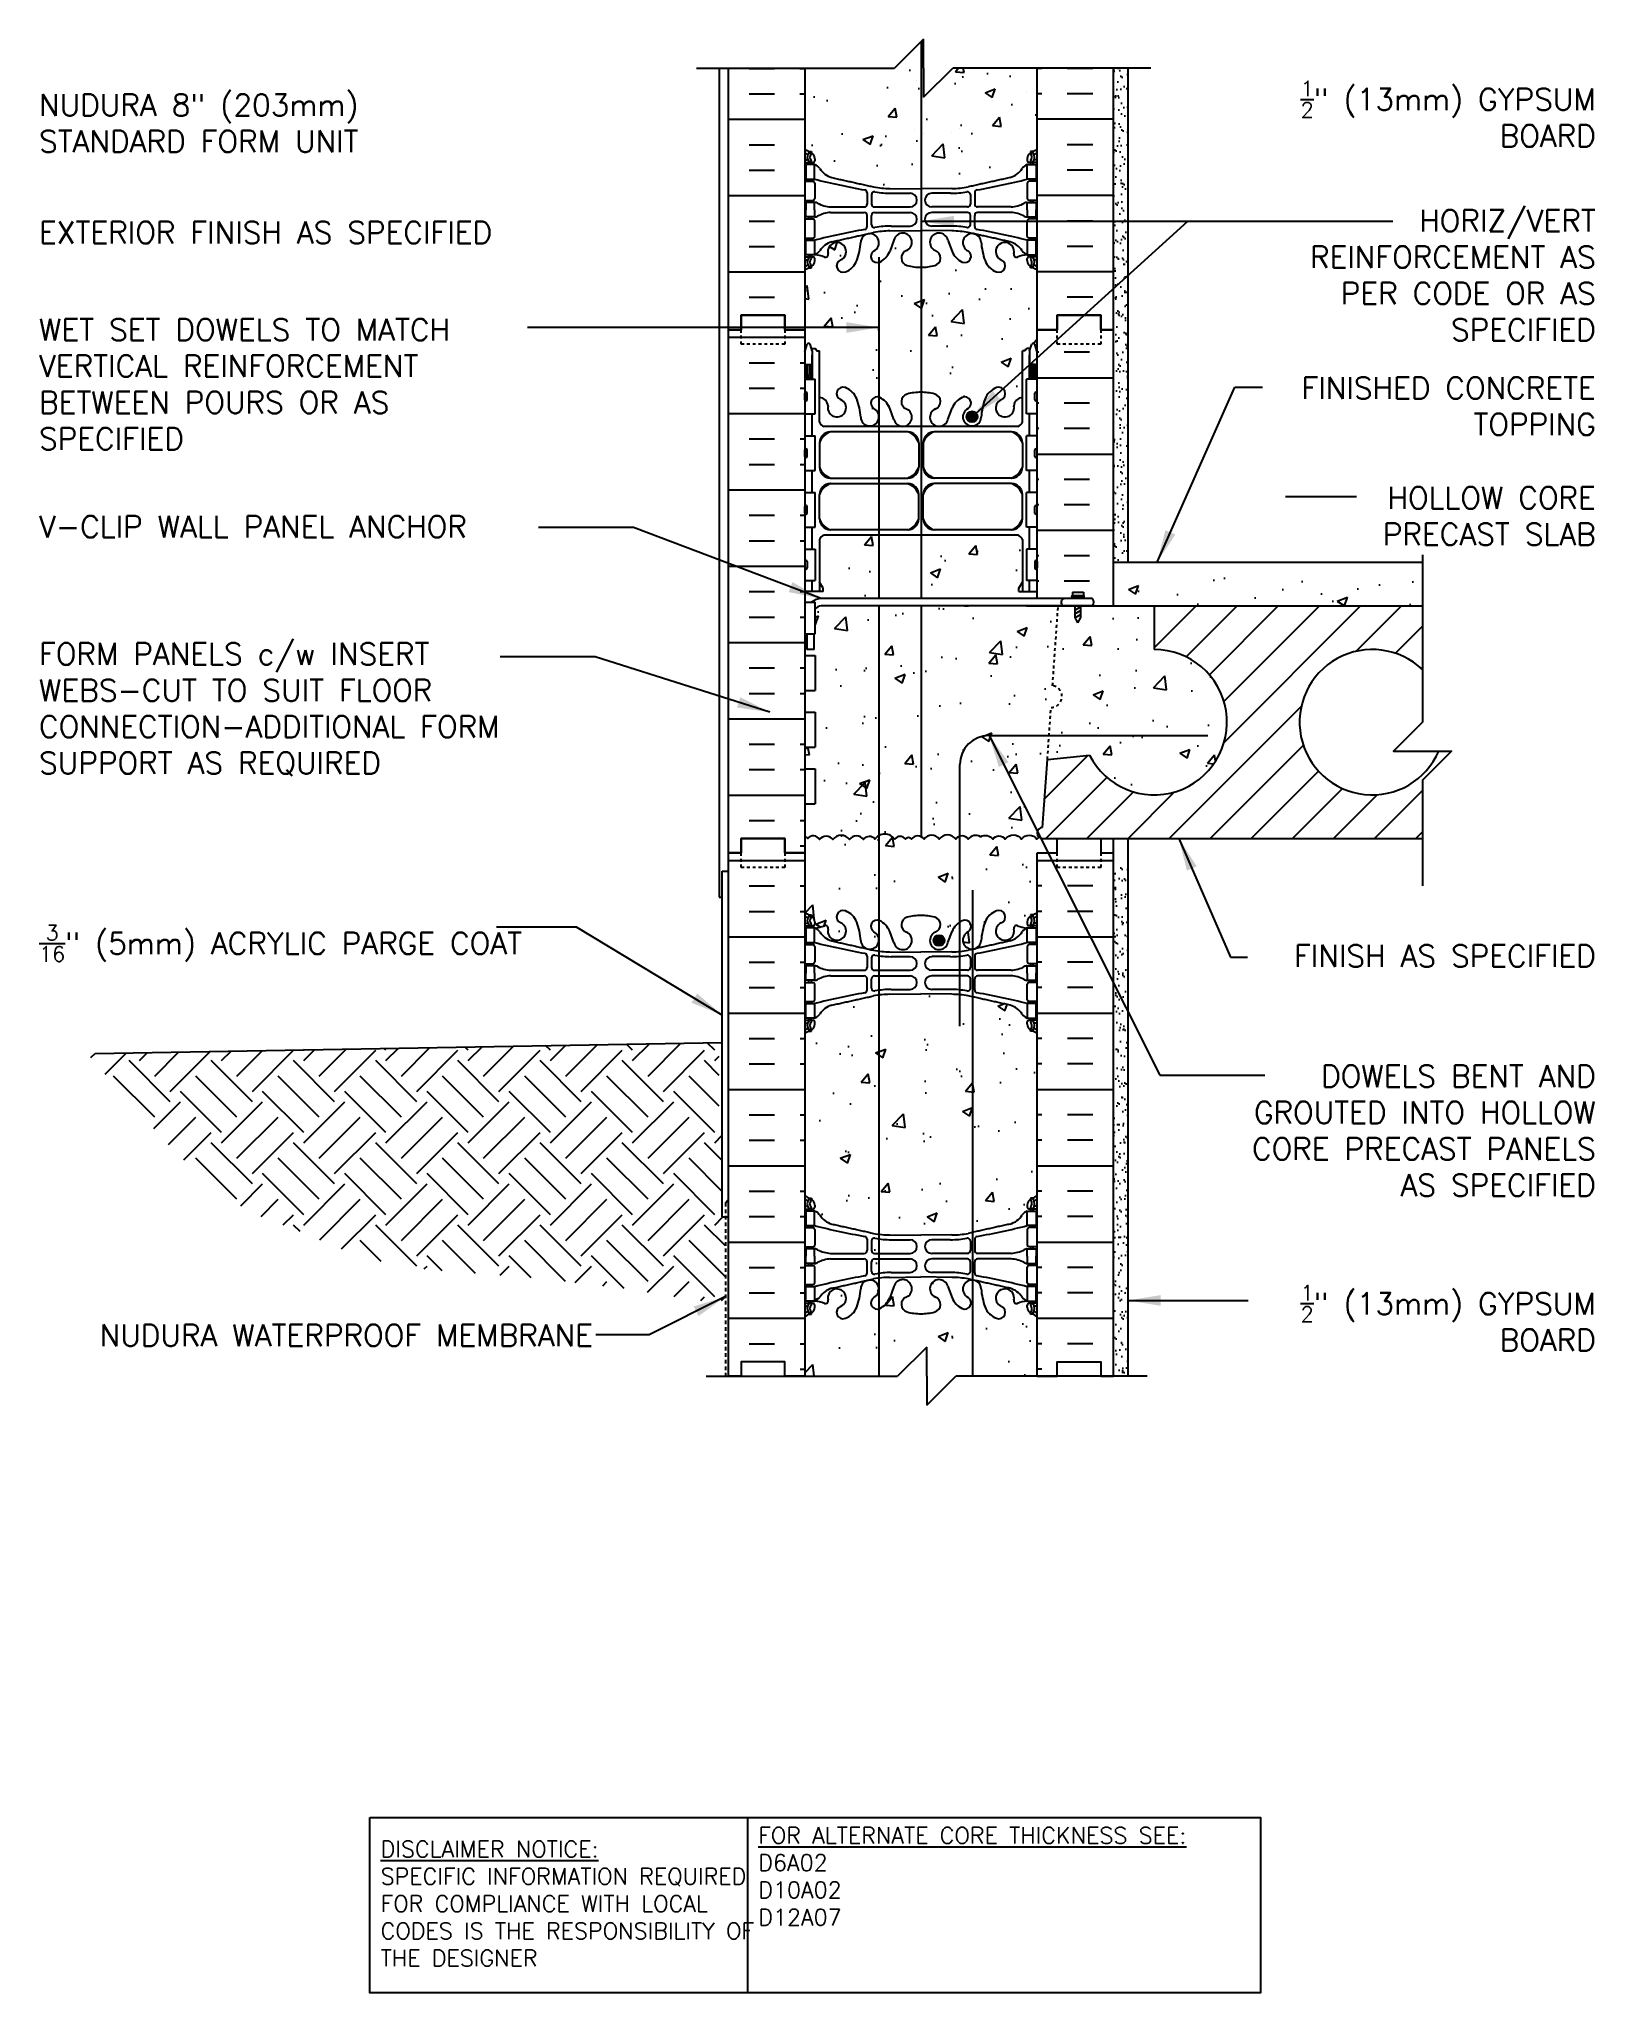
# Model space of a CAD drawing. Header units: inches. Extents: x 163.5 to 217.1, y 114.7 to 181.9.
import ezdxf
from ezdxf.enums import TextEntityAlignment as Align

# ---------------------------------------------------------------- set-up
doc = ezdxf.new("R2010")
doc.units = ezdxf.units.IN
doc.header["$LTSCALE"] = 0.5
doc.header["$MEASUREMENT"] = 0
doc.linetypes.add('DASHED2', pattern=[0.375, 0.25, -0.125])
doc.linetypes.add('HIDDEN2', pattern=[0.1875, 0.125, -0.0625])
for name, color, linetype in [('HATCH', 12, 'Continuous'), ('Hidden2', 12, 'HIDDEN2'), ('line25', 2, 'Continuous'), ('LINE3', 3, 'Continuous'), ('LINE50', 5, 'Continuous'), ('LINE9', 9, 'Continuous'), ('TEXT', 4, 'Continuous'), ('Web_Edge', 9, 'Continuous')]:
    doc.layers.add(name, color=color, linetype=linetype)
doc.styles.add('DIM', font='romans.shx', dxfattribs={"width": 0.7})
doc.styles.add('ROMANS', font='romans.shx', dxfattribs={"height": 0.75})
doc.styles.get("Standard").update_dxf_attribs({"font": 'romans.shx', "height": 0.75})
doc.dimstyles.new('ext_12', dxfattribs={"dimscale": 12, "dimtxt": 0.09375, "dimasz": 0.09375, "dimexe": 0.09375, "dimexo": 0.0625, "dimgap": 0.0625, "dimtad": 1, "dimdec": 1, "dimzin": 3, "dimdsep": 46, "dimlunit": 4, "dimtxsty": 'DIM', "dimcen": 0.09, "dimdle": 0.09375, "dimclrt": 4, "dimadec": 0, "dimazin": 0, "dimtfac": 1, "dimtdec": 1, "dimtmove": 2, "dimatfit": 3, "dimfxl": 1, "dimfrac": 2, "dimtolj": 1, "dimtzin": 0, "dimarcsym": 0})
pattern_1 = [(50, (93.7074, 7.516), (3.5863, -0.31376), [0.375, -4.125]), (355, (93.7074, 7.516), (-0.69376, 3.76096), [0.3, -3.3]), (100.4514, (94.0062, 7.49), (2.892547, 3.4472), [0.3187, -3.50571]), (46.1842, (93.7074, 8.516), (5.33621, -0.8276), [0.5625, -6.1875]), (96.6356, (94.152, 8.447), (4.67331, 4.87059), [0.47805, -5.25856]), (351.1842, (93.7074, 8.516), (4.67331, 4.8706), [0.45, -4.95]), (21, (94.2074, 8.266), (2.984535, -2.013094), [0.375, -4.125]), (326, (94.2074, 8.266), (1.21658, 3.62575), [0.3, -3.3]), (71.4514, (94.456, 8.0983), (4.201113, 1.61265), [0.3187, -3.50571]), (37.5, (93.7074, 7.516), (0.060799, 1.664469), [0, -3.26, 0, -3.35, 0, -3.3125]), (7.5, (93.7074, 7.516), (1.315348, 1.972059), [0, -1.91, 0, -3.185, 0, -1.2625]), (327.5, (92.5924, 7.516), (2.669112, -0.112774), [0, -1.25, 0, -3.9, 0, -5.175]), (317.5, (92.0924, 7.516), (2.91593, 0.500525), [0, -1.625, 0, -2.59, 0, -3.675])]
pattern_2 = [(37.5, (93.70738, 7.51603), (-0.01574834, 0.48170594), [0, -0.38, 0, -0.425, 0, -0.40625]), (7.5, (93.7074, 7.516), (0.4424442, 0.7055365), [0, -0.205, 0, -0.3425, 0, -0.13125]), (327.5, (93.3999, 7.51603), (0.7785355, 0.0014148), [0, -0.125, 0, -0.45, 0, -0.5875]), (317.5, (93.3999, 7.516), (0.7515317, 0.219419), [0, -0.0625, 0, -0.295, 0, -0.3375])]
pattern_3 = [(50, (189.7694, 134.9171), (3.5863, -0.3138), [0.375, -4.125]), (355, (189.7694, 134.917), (-0.6938, 3.761), [0.3, -3.3]), (100.45, (190.0683, 134.891), (2.8925, 3.4472), [0.3187, -3.5057]), (46.184, (189.7694, 135.917), (5.3362, -0.8276), [0.5625, -6.1875]), (96.636, (190.214, 135.848), (4.6733, 4.8706), [0.478, -5.2586]), (351.184, (189.7694, 135.917), (4.6733, 4.8706), [0.45, -4.95]), (21, (190.2694, 135.6671), (2.9845, -2.0131), [0.375, -4.125]), (326, (190.2694, 135.667), (1.2166, 3.6258), [0.3, -3.3]), (71.45, (190.518, 135.4994), (4.2011, 1.6127), [0.3187, -3.5057]), (37.5, (189.7694, 134.9171), (0.0608, 1.66447), [0, -3.26, 0, -3.35, 0, -3.3125]), (7.5, (189.7694, 134.9171), (1.31535, 1.97206), [0, -1.91, 0, -3.185, 0, -1.2625]), (327.5, (188.6544, 134.9171), (2.66911, -0.11277), [0, -1.25, 0, -3.9, 0, -5.175]), (317.5, (188.1544, 134.9171), (2.91593, 0.5005), [0, -1.625, 0, -2.59, 0, -3.675])]
pattern_4 = [(50, (189.7694, 150.7197), (3.5863, -0.3138), [0.375, -4.125]), (355, (189.7694, 150.7197), (-0.6938, 3.761), [0.3, -3.3]), (100.45, (190.0683, 150.6935), (2.8925, 3.4472), [0.3187, -3.5057]), (46.184, (189.7694, 151.7197), (5.3362, -0.8276), [0.5625, -6.1875]), (96.636, (190.214, 151.6507), (4.6733, 4.8706), [0.478, -5.2586]), (351.184, (189.7694, 151.7197), (4.6733, 4.8706), [0.45, -4.95]), (21, (190.2694, 151.4697), (2.9845, -2.0131), [0.375, -4.125]), (326, (190.2694, 151.4697), (1.2166, 3.6258), [0.3, -3.3]), (71.45, (190.518, 151.302), (4.2011, 1.6127), [0.3187, -3.5057]), (37.5, (189.7694, 150.7197), (0.0608, 1.66447), [0, -3.26, 0, -3.35, 0, -3.3125]), (7.5, (189.7694, 150.7197), (1.31535, 1.97206), [0, -1.91, 0, -3.185, 0, -1.2625]), (327.5, (188.6544, 150.7197), (2.66911, -0.11277), [0, -1.25, 0, -3.9, 0, -5.175]), (317.5, (188.1544, 150.7197), (2.91593, 0.50052), [0, -1.625, 0, -2.59, 0, -3.675])]

msp = doc.modelspace()

# ---------------------------------------------------------------- texts
at = {"layer": 'TEXT', "style": 'ROMANS'}
msp.add_text('NUDURA WATERPROOF MEMBRANE ', height=0.75, dxfattribs=at).set_placement((183.116, 136.946), align=Align.RIGHT)
at = {"layer": 'TEXT', "char_height": 0.75, "style": 'ROMANS'}
for s, insert, width, attachment_point in [('NUDURA 8" (203mm) STANDARD FORM UNIT', (163.544, 179.023), 17.57922, 4), ('\\A1;{\\H0.7x;\\S1/2;}" (13mm) GYPSUM BOARD', (217.107, 179.344), 12.02995, 6), ('\\A1;HORIZ/VERT REINFORCEMENT AS PER CODE OR AS SPECIFIED', (217.107, 173.792), 12.02995, 6), ('EXTERIOR FINISH AS SPECIFIED', (163.544, 175.263), 17.57922, 4), ('WET SET DOWELS TO MATCH VERTICAL REINFORCEMENT BETWEEN POURS OR AS SPECIFIED', (163.544, 170.042), 17.57922, 4), ('\\A1;FINISHED CONCRETE TOPPING', (217.107, 169.288), 12.02995, 6), ('\\A1;HOLLOW CORE PRECAST SLAB', (217.107, 165.509), 12.02995, 6), ('V-CLIP WALL PANEL ANCHOR', (163.544, 165.141), 17.57922, 4), ('FORM PANELS c/w INSERT WEBS-CUT TO SUIT FLOOR CONNECTION-ADDITIONAL FORM SUPPORT AS REQUIRED', (163.544, 158.855), 17.57922, 4), ('\\A1;{\\H0.7x;\\S3/16;}" (5mm) ACRYLIC PARGE COAT', (163.544, 150.808), 17.57922, 4), ('\\A1;FINISH AS SPECIFIED', (217.107, 150.377), 12.02995, 6), ('\\A1;DOWELS BENT AND GROUTED INTO HOLLOW CORE PRECAST PANELS AS SPECIFIED', (217.107, 144.365), 13.63949, 6), ('\\A1;{\\H0.7x;\\S1/2;}" (13mm) GYPSUM BOARD', (217.107, 137.915), 12.02995, 6)]:
    msp.add_mtext(s, dxfattribs=dict(at, insert=insert, width=width, attachment_point=attachment_point))
at = {"layer": 'TEXT', "char_height": 0.5625, "attachment_point": 4}
for s, insert, width in [('{\\LFOR ALTERNATE CORE THICKNESS SEE:\\P}D6A02\\PD10A02\\PD12A07', (188.288, 118.713), 23.33295), ('{\\LDISCLAIMER NOTICE:}\\PSPECIFIC INFORMATION REQUIRED FOR COMPLIANCE WITH LOCAL CODES IS THE RESPONSIBILITY OF THE DESIGNER', (175.296, 117.773), 14.00235)]:
    msp.add_mtext(s, dxfattribs=dict(at, insert=insert, width=width))

# ---------------------------------------------------------------- hatches: boundary and pattern name
at = {"layer": 'HATCH'}
h = msp.add_hatch(dxfattribs=at)
h.set_pattern_fill('AR-CONC', color=256, scale=0.5)
h.set_pattern_definition([(50, (0, 0), (3.5863, -0.31376), [0.375, -4.125]), (355, (0, 0), (-0.693757, 3.76096), [0.3, -3.3]), (100.4514, (0.299, -0.026), (2.892544, 3.4472), [0.3187, -3.50571]), (46.1842, (0, 1), (5.33621, -0.8276), [0.5625, -6.1875]), (96.6356, (0.4447, 0.931), (4.67331, 4.87059), [0.47805, -5.25857]), (351.1842, (0, 1), (4.67331, 4.87059), [0.45, -4.95]), (21, (0.5, 0.75), (2.984535, -2.013094), [0.375, -4.125]), (326, (0.5, 0.75), (1.216577, 3.62575), [0.3, -3.3]), (71.4514, (0.7487, 0.5822), (4.20111, 1.612656), [0.3187, -3.50571]), (37.5, (0, 0), (0.060799, 1.664469), [0, -3.26, 0, -3.35, 0, -3.3125]), (7.5, (0, 0), (1.315348, 1.972059), [0, -1.91, 0, -3.185, 0, -1.2625]), (327.5, (-1.115, 0), (2.669112, -0.1127744), [0, -1.25, 0, -3.9, 0, -5.175]), (317.5, (-1.615, 0), (2.91593, 0.500525), [0, -1.625, 0, -2.59, 0, -3.675])])
edge = h.paths.add_edge_path()
edge.add_line((197.886, 180.917), (195.341, 180.917))
edge.add_line((195.341, 180.917), (195.369, 180.769))
edge.add_line((195.369, 180.769), (195.07, 180.795))
edge.add_line((195.07, 180.795), (195.172, 180.917))
edge.add_line((195.172, 180.917), (194.979, 180.917))
edge.add_line((194.979, 180.917), (193.979, 179.917))
edge.add_line((193.979, 179.917), (193.979, 180.917))
edge.add_line((193.979, 180.917), (193.979, 181.917))
edge.add_line((193.979, 181.917), (192.979, 180.917))
edge.add_line((192.979, 180.917), (189.886, 180.917))
edge.add_line((189.886, 180.917), (189.886, 178.144))
edge.add_arc((190.232, 178.505), 0.5, 226.21089, 246.42182)
edge.add_line((190.032, 178.047), (190.122, 178.047))
edge.add_line((190.122, 178.047), (190.122, 178.005))
edge.add_arc((189.982, 177.798), 0.25, 0, 55.9442, ccw=False)
edge.add_line((190.232, 177.798), (190.232, 177.73))
edge.add_arc((190.169, 177.73), 0.0625, -90, 0, ccw=False)
edge.add_line((190.169, 177.668), (190.122, 177.668))
edge.add_line((190.122, 177.668), (190.122, 177.598))
edge.add_line((190.122, 177.598), (190.227, 177.598))
edge.add_arc((190.104, 177.255), 0.364, 34.97751, 70.33874, ccw=False)
edge.add_arc((191.027, 177.866), 0.743, 212.79192, 253.81071)
edge.add_spline(control_points=[(190.82, 177.152), (192.257, 176.832)], knot_values=[0, 0, 1, 1], degree=1, periodic=0)
edge.add_arc((192.814, 179.763), 2.984, 259.25462, 270.09947)
edge.add_line((192.819, 176.78), (193.886, 176.764))
edge.add_line((193.886, 176.764), (194.952, 176.78))
edge.add_arc((194.957, 179.763), 2.984, 269.90053, 280.74538)
edge.add_spline(control_points=[(195.514, 176.832), (196.951, 177.152)], knot_values=[0, 0, 1, 1], degree=1, periodic=0)
edge.add_arc((196.744, 177.866), 0.743, 286.18929, 327.20808)
edge.add_arc((197.667, 177.255), 0.364, 109.66126, 145.02249, ccw=False)
edge.add_line((197.545, 177.598), (197.65, 177.598))
edge.add_line((197.65, 177.598), (197.65, 177.668))
edge.add_line((197.65, 177.668), (197.602, 177.668))
edge.add_arc((197.602, 177.73), 0.0625, 180, 270, ccw=False)
edge.add_line((197.54, 177.73), (197.54, 177.798))
edge.add_arc((197.79, 177.798), 0.25, 124.0558, 180, ccw=False)
edge.add_line((197.65, 178.005), (197.65, 178.047))
edge.add_line((197.65, 178.047), (197.74, 178.047))
edge.add_arc((197.54, 178.505), 0.5, 293.57818, 313.78911)
edge.add_line((197.886, 178.144), (197.886, 180.917))
h.paths.add_polyline_path([(197.701, 171.418, -0.6), (197.801, 171.418), (197.886, 171.158), (197.886, 171.917), (197.886, 173.952, 0.088416), (197.74, 174.049), (197.65, 174.049), (197.65, 174.091, -0.249069), (197.54, 174.298), (197.54, 174.365, -0.414214), (197.602, 174.428), (197.65, 174.428), (197.65, 174.498), (197.545, 174.498, 0.085348), (197.215, 174.422, -0.669601), (197.083, 174.542, 2.087231), (196.649, 174.318, -1), (196.485, 173.909, -0.21345), (196.093, 174.298, -0.068226), (195.957, 174.926, 1.753171), (195.506, 174.63, -0.940793), (195.303, 174.246, -0.173075), (194.957, 174.613), (194.814, 175, 1.612474), (194.383, 174.64, -0.734872), (194.36, 174.129, -0.068475), (193.886, 174.067, -0.068475), (193.411, 174.129, -0.734872), (193.388, 174.64, 1.612474), (192.957, 175), (192.814, 174.613, -0.173075), (192.468, 174.246, -0.940793), (192.265, 174.63, 1.753171), (191.814, 174.926, -0.068226), (191.678, 174.298, -0.21345), (191.286, 173.909, -1), (191.122, 174.318, 2.087231), (190.688, 174.542, -0.669601), (190.556, 174.422, 0.085348), (190.227, 174.498), (190.122, 174.498), (190.122, 174.428), (190.169, 174.428, -0.414214), (190.232, 174.365), (190.232, 174.298, -0.249069), (190.122, 174.091), (190.122, 174.049), (190.032, 174.049, 0.088416), (189.886, 173.952), (189.886, 171.917), (189.886, 171.158), (189.971, 171.418, -0.6), (190.071, 171.418), (190.119, 171.268), (190.246, 171.268, -0.414214), (190.296, 171.218), (190.296, 171.188), (190.396, 171.188), (190.396, 169.587, -0.380397), (190.688, 169.292, 2.087231), (191.122, 169.517, -1), (191.286, 169.925, -0.21345), (191.678, 169.536, -0.068226), (191.814, 168.908, 1.753171), (192.265, 169.205, -0.940793), (192.468, 169.588, -0.173075), (192.814, 169.221), (192.957, 168.834, 1.612474), (193.388, 169.194, -0.734872), (193.411, 169.705, -0.068475), (193.886, 169.767, -0.068475), (194.36, 169.705, -0.734872), (194.383, 169.194, 1.612474), (194.814, 168.834), (194.957, 169.221, -0.173075), (195.303, 169.588, -0.940793), (195.506, 169.205, 1.753171), (195.957, 168.908, -0.068226), (196.093, 169.536, -0.21345), (196.485, 169.925, -1), (196.649, 169.517, 2.087231), (197.083, 169.292, -0.380392), (197.376, 169.587), (197.376, 171.188), (197.476, 171.188), (197.476, 171.218, -0.414214), (197.526, 171.268), (197.652, 171.268)])
h.paths.add_polyline_path([(197.376, 164.698, 0.268138), (197.214, 164.846), (190.557, 164.846, 0.268156), (190.396, 164.698), (190.396, 163.229), (190.516, 163.029), (190.516, 162.917), (189.886, 162.917), (189.886, 162.542), (190.125, 162.542, -0.180815), (190.451, 162.667), (197.886, 162.667), (197.886, 162.917), (197.256, 162.917), (197.256, 163.029), (197.376, 163.229)])
h.paths.add_polyline_path([(198.414, 159.669), (198.606, 162.417), (190.453, 162.417, 0.243307), (190.25, 162.31), (190.25, 161.462), (190.209, 161.462), (190.209, 160.917), (189.959, 160.917), (189.959, 161.462), (189.886, 161.462), (189.886, 160.712), (190.25, 160.712), (190.25, 159.512), (189.886, 159.512), (189.886, 158.762), (190.25, 158.762), (190.25, 157.562), (189.886, 157.562), (189.886, 156.812), (190.25, 156.812), (190.25, 155.612), (189.886, 155.612), (189.886, 154.454, -0.324963), (189.992, 154.418, -0.520567), (190.399, 154.378, -0.520567), (190.858, 154.378, -0.520567), (191.422, 154.378, -0.520567), (191.908, 154.378, -0.520567), (192.301, 154.391, -0.520567), (192.983, 154.391, -0.520567), (193.351, 154.391, -0.520567), (193.561, 154.391, -0.520567), (193.993, 154.391, -0.520567), (194.518, 154.391, -0.520567), (195.082, 154.391, -0.520567), (195.515, 154.391, -0.396716), (195.934, 154.478, -0.396716), (196.354, 154.391, -0.520567), (196.787, 154.391, -0.520567), (197.351, 154.391, -0.520567), (197.875, 154.391, -0.098929), (197.95, 154.463, -0.69452), (198.073, 154.792), (198.237, 157.136), (198.362, 158.923, 0.932515)])
edge = h.paths.add_edge_path()
edge.add_arc((197.54, 147.329), 0.5, 46.21089, 66.42182)
edge.add_line((197.74, 147.788), (197.65, 147.788))
edge.add_line((197.65, 147.788), (197.65, 147.829))
edge.add_arc((197.79, 148.037), 0.25, 180, 235.9442, ccw=False)
edge.add_line((197.54, 148.037), (197.54, 148.104))
edge.add_arc((197.602, 148.104), 0.0625, 90, 180, ccw=False)
edge.add_line((197.602, 148.167), (197.65, 148.167))
edge.add_line((197.65, 148.167), (197.65, 148.237))
edge.add_line((197.65, 148.237), (197.545, 148.237))
edge.add_arc((197.667, 148.579), 0.364, 214.97751, 250.33874, ccw=False)
edge.add_arc((196.744, 147.968), 0.743, 32.79192, 73.81071)
edge.add_spline(control_points=[(196.951, 148.682), (195.514, 149.002)], knot_values=[0, 0, 1, 1], degree=1, periodic=0)
edge.add_arc((194.957, 146.071), 2.984, 79.25462, 90.09947)
edge.add_line((194.952, 149.055), (193.886, 149.07))
edge.add_line((193.886, 149.07), (192.819, 149.055))
edge.add_arc((192.814, 146.071), 2.984, 89.90053, 100.74538)
edge.add_spline(control_points=[(192.257, 149.002), (190.82, 148.682)], knot_values=[0, 0, 1, 1], degree=1, periodic=0)
edge.add_arc((191.027, 147.968), 0.743, 106.18929, 147.20808)
edge.add_arc((190.104, 148.579), 0.364, 289.66126, 325.02249, ccw=False)
edge.add_line((190.227, 148.237), (190.122, 148.237))
edge.add_line((190.122, 148.237), (190.122, 148.167))
edge.add_line((190.122, 148.167), (190.169, 148.167))
edge.add_arc((190.169, 148.104), 0.0625, 0, 90, ccw=False)
edge.add_line((190.232, 148.104), (190.232, 148.037))
edge.add_arc((189.982, 148.037), 0.25, 304.0558, 360, ccw=False)
edge.add_line((190.122, 147.829), (190.122, 147.788))
edge.add_line((190.122, 147.788), (190.032, 147.788))
edge.add_arc((190.232, 147.329), 0.5, 113.57818, 133.78911)
edge.add_line((189.886, 147.69), (189.886, 142.144))
edge.add_arc((190.232, 142.505), 0.5, 226.21089, 246.42182)
edge.add_line((190.032, 142.047), (190.122, 142.047))
edge.add_line((190.122, 142.047), (190.122, 142.005))
edge.add_arc((189.982, 141.798), 0.25, 0, 55.9442, ccw=False)
edge.add_line((190.232, 141.798), (190.232, 141.73))
edge.add_arc((190.169, 141.73), 0.0625, -90, 0, ccw=False)
edge.add_line((190.169, 141.668), (190.122, 141.668))
edge.add_line((190.122, 141.668), (190.122, 141.598))
edge.add_line((190.122, 141.598), (190.227, 141.598))
edge.add_arc((190.104, 141.255), 0.364, 34.97751, 70.33874, ccw=False)
edge.add_arc((191.027, 141.866), 0.743, 212.79192, 253.81071)
edge.add_spline(control_points=[(190.82, 141.152), (192.257, 140.832)], knot_values=[0, 0, 1, 1], degree=1, periodic=0)
edge.add_arc((192.814, 143.763), 2.984, 259.25462, 270.09947)
edge.add_line((192.819, 140.78), (193.886, 140.764))
edge.add_line((193.886, 140.764), (194.952, 140.78))
edge.add_arc((194.957, 143.763), 2.984, 269.90053, 280.74538)
edge.add_spline(control_points=[(195.514, 140.832), (196.951, 141.152)], knot_values=[0, 0, 1, 1], degree=1, periodic=0)
edge.add_arc((196.744, 141.866), 0.743, 286.18929, 327.20808)
edge.add_arc((197.667, 141.255), 0.364, 109.66126, 145.02249, ccw=False)
edge.add_line((197.545, 141.598), (197.65, 141.598))
edge.add_line((197.65, 141.598), (197.65, 141.668))
edge.add_line((197.65, 141.668), (197.602, 141.668))
edge.add_arc((197.602, 141.73), 0.0625, 180, 270, ccw=False)
edge.add_line((197.54, 141.73), (197.54, 141.798))
edge.add_arc((197.79, 141.798), 0.25, 124.0558, 180, ccw=False)
edge.add_line((197.65, 142.005), (197.65, 142.047))
edge.add_line((197.65, 142.047), (197.74, 142.047))
edge.add_arc((197.54, 142.505), 0.5, 293.57818, 313.78911)
edge.add_line((197.886, 142.144), (197.886, 147.69))
h = msp.add_hatch(dxfattribs=at)
h.set_pattern_fill('AR-SAND', color=256, scale=0.25, style=0)
h.set_pattern_definition(pattern_2)
h.paths.add_polyline_path([(201.011, 180.917), (200.511, 180.917), (200.511, 174.828), (201.011, 174.828)])
h.paths.add_polyline_path([(200.511, 163.917), (201.011, 163.917), (201.011, 174.828), (200.511, 174.828)])
h = msp.add_hatch(dxfattribs=at)
h.set_pattern_fill('INSUL', color=256, scale=7, style=0)
h.set_pattern_definition([(0, (-2736.276, -243.0924), (0, 2.625), []), (0, (-2736.276, -242.2174), (0, 2.625), [0.875, -0.875]), (0, (-2736.276, -241.3424), (0, 2.625), [0.875, -0.875])])
h.paths.add_polyline_path([(187.261, 153.917), (187.698, 153.917), (187.698, 154.417), (189.198, 154.417), (189.198, 153.917), (189.886, 153.917), (189.886, 171.917), (189.198, 171.917), (189.198, 172.417), (187.698, 172.417), (187.698, 171.917), (187.261, 171.917)])
h = msp.add_hatch(dxfattribs=at)
h.set_pattern_fill('INSUL', color=256, scale=7, style=0)
h.set_pattern_definition([(180, (304.6887, 7.516), (0, 2.625), []), (180, (304.6887, 8.391), (0, 2.625), [0.875, -0.875]), (180, (304.6887, 9.266), (0, 2.625), [0.875, -0.875])])
h.paths.add_polyline_path([(197.886, 162.667), (199.195, 162.667), (199.195, 162.707), (199.101, 162.707), (199.101, 162.77), (199.101, 162.895), (199.288, 162.895), (199.476, 162.895), (199.476, 162.77), (199.476, 162.707), (199.382, 162.707), (199.382, 162.667), (199.785, 162.667), (199.821, 162.609), (199.834, 162.542), (199.822, 162.475), (199.787, 162.417), (200.511, 162.417), (200.511, 171.917), (199.823, 171.917), (199.823, 171.417), (198.323, 171.417), (198.323, 171.917), (197.886, 171.917)])
h = msp.add_hatch(dxfattribs=at)
h.set_pattern_fill('AR-CONC', color=256, scale=0.5, style=0)
h.set_pattern_definition(pattern_1)
h.paths.add_polyline_path([(206.434, 162.417), (206.434, 163.417), (201.011, 163.417), (201.011, 162.417)])
h = msp.add_hatch(dxfattribs=at)
h.set_pattern_fill('AR-CONC', color=256, scale=0.5, style=0)
h.set_pattern_definition(pattern_1)
h.paths.add_polyline_path([(206.434, 163.417), (206.434, 162.417), (211.14, 162.417), (211.14, 163.417)])
h = msp.add_hatch(dxfattribs=at)
h.set_pattern_fill('ANSI31', color=256, scale=8, style=0)
h.set_pattern_definition([(45, (93.7074, 7.516), (-0.707107, 0.707107), [])])
h.paths.add_polyline_path([(199.682, 157.288), (198.237, 157.136), (198.073, 154.792, 1), (198.073, 154.417), (211.14, 154.417), (211.14, 156.417), (212.14, 157.417), (211.704, 157.417, -3.178097), (211.14, 160.224), (211.14, 162.417), (201.913, 162.417), (201.913, 160.917, -1.788289)])
h = msp.add_hatch(dxfattribs=at)
h.set_pattern_fill('AR-CONC', color=256, scale=0.5, style=0)
h.set_pattern_definition(pattern_1)
h.paths.add_polyline_path([(198.362, 158.923), (198.237, 157.136), (199.682, 157.288, 1.788289), (201.913, 160.917), (201.913, 162.417), (198.606, 162.417), (198.414, 159.669, -0.932515)])
h = msp.add_hatch(dxfattribs=at)
h.set_pattern_fill('AR-CONC', color=256, scale=0.5, style=0)
h.set_pattern_definition([(50, (91.7074, 7.516), (3.5863, -0.31376), [0.375, -4.125]), (355, (91.7074, 7.516), (-0.69376, 3.76096), [0.3, -3.3]), (100.4514, (92.0062, 7.49), (2.89255, 3.4472), [0.3187, -3.50571]), (46.1842, (91.7074, 8.516), (5.3362, -0.8276), [0.5625, -6.1875]), (96.6356, (92.152, 8.447), (4.67331, 4.87059), [0.47805, -5.25856]), (351.1842, (91.7074, 8.516), (4.67331, 4.8706), [0.45, -4.95]), (21, (92.2074, 8.266), (2.984535, -2.013094), [0.375, -4.125]), (326, (92.2074, 8.266), (1.21658, 3.62575), [0.3, -3.3]), (71.4514, (92.456, 8.0983), (4.20111, 1.61265), [0.3187, -3.50571]), (37.5, (91.7074, 7.516), (0.060799, 1.664469), [0, -3.26, 0, -3.35, 0, -3.3125]), (7.5, (91.7074, 7.516), (1.315348, 1.972059), [0, -1.91, 0, -3.185, 0, -1.2625]), (327.5, (90.5924, 7.516), (2.669112, -0.112774), [0, -1.25, 0, -3.9, 0, -5.175]), (317.5, (90.0924, 7.516), (2.91593, 0.500525), [0, -1.625, 0, -2.59, 0, -3.675])])
h.paths.add_polyline_path([(192.886, 157.461, 0.215509), (192.207, 155.96), (192.207, 154.466, -0.127453), (192.301, 154.391, -0.418031), (192.886, 154.49)], flags=17)
h = msp.add_hatch(dxfattribs=at)
h.set_pattern_fill('INSUL', color=256, scale=7, style=0)
h.set_pattern_definition([(0, (-2736.276, -261.0924), (0, 2.625), []), (0, (-2736.276, -260.2174), (0, 2.625), [0.875, -0.875]), (0, (-2736.276, -259.3424), (0, 2.625), [0.875, -0.875])])
h.paths.add_polyline_path([(187.261, 135.917), (187.698, 135.917), (187.698, 136.417), (189.198, 136.417), (189.198, 135.917), (189.886, 135.917), (189.886, 153.917), (189.198, 153.917), (189.198, 154.417), (187.698, 154.417), (187.698, 153.917), (187.261, 153.917)])
h = msp.add_hatch(dxfattribs=at)
h.set_pattern_fill('AR-CONC', color=256, scale=0.5, style=0)
h.set_pattern_definition(pattern_4)
h.paths.add_polyline_path([(192.44, 154.517, 0.11396), (192.301, 154.391, 0.520567), (191.908, 154.378, 0.520567), (191.422, 154.378, 0.520567), (190.858, 154.378, 0.520567), (190.399, 154.378, 0.520567), (189.992, 154.418, 0.324963), (189.886, 154.454), (189.886, 153.917), (189.886, 151.883, 0.088416), (190.032, 151.785), (190.122, 151.785), (190.122, 151.744, -0.249069), (190.232, 151.537), (190.232, 151.469, -0.414214), (190.169, 151.407), (190.122, 151.407), (190.122, 151.337), (190.227, 151.337, 0.085348), (190.556, 151.412, -0.669601), (190.688, 151.292, 2.087231), (191.122, 151.517, -1), (191.286, 151.925, -0.21345), (191.678, 151.536, -0.069923), (191.815, 150.892, 1.702394), (192.265, 151.205, -0.878474), (192.44, 151.598)])
h = msp.add_hatch(dxfattribs=at)
h.set_pattern_fill('AR-CONC', color=256, scale=0.5, style=0)
h.set_pattern_definition(pattern_4)
h.paths.add_polyline_path([(195.506, 151.205, 1.753171), (195.957, 150.908, -0.068226), (196.093, 151.536, -0.21345), (196.485, 151.925, -1), (196.649, 151.517, 2.087231), (197.083, 151.292, -0.638777), (197.207, 151.415, 0.087457), (197.545, 151.337), (197.65, 151.337), (197.65, 151.407), (197.602, 151.407, -0.414214), (197.54, 151.469), (197.54, 151.537, -0.249069), (197.65, 151.744), (197.65, 151.785), (197.74, 151.785, 0.088416), (197.886, 151.883), (197.886, 153.917), (198.573, 153.917), (198.573, 154.417), (198.073, 154.417, -0.180275), (197.95, 154.463, 0.098929), (197.875, 154.391, 0.520567), (197.351, 154.391, 0.520567), (196.787, 154.391, 0.520567), (196.354, 154.391, 0.396716), (195.934, 154.478, 0.396716), (195.515, 154.391, 0.520567), (195.082, 154.391, 0.520567), (194.518, 154.391, 0.520567), (193.993, 154.391, 0.520567), (193.561, 154.391, 0.520567), (193.351, 154.391, 0.520567), (192.983, 154.391, 0.383837), (192.44, 154.517), (192.44, 151.598, -0.03412), (192.468, 151.588, -0.173075), (192.814, 151.221), (192.957, 150.834, 1.612474), (193.388, 151.194, -0.734872), (193.411, 151.705, -0.068475), (193.886, 151.767, -0.068475), (194.36, 151.705, -0.734872), (194.383, 151.194, 1.612474), (194.814, 150.834), (194.957, 151.221, -0.173075), (195.303, 151.588, -0.940793)])
h.paths.add_polyline_path([(194.697, 150.907, -1), (194.322, 150.907, -1)], flags=16)
h = msp.add_hatch(dxfattribs=at)
h.set_pattern_fill('INSUL', color=256, scale=7, style=0)
h.set_pattern_definition([(180, (3124.047, -261.0924), (0, 2.625), []), (180, (3124.047, -260.2174), (0, 2.625), [0.875, -0.875]), (180, (3124.047, -259.3424), (0, 2.625), [0.875, -0.875])])
h.paths.add_polyline_path([(200.511, 135.917), (200.073, 135.917), (200.073, 136.417), (198.573, 136.417), (198.573, 135.917), (197.886, 135.917), (197.886, 153.917), (198.573, 153.917), (198.573, 154.417), (200.073, 154.417), (200.073, 153.917), (200.511, 153.917)])
h = msp.add_hatch(dxfattribs=at)
h.set_pattern_fill('AR-SAND', color=256, scale=0.25, style=0)
h.set_pattern_definition(pattern_2)
h.paths.add_polyline_path([(201.011, 144.478), (200.511, 145.277), (200.511, 135.917), (201.011, 135.917)])
h.paths.add_polyline_path([(201.011, 153.417), (200.511, 153.417), (200.511, 145.277), (201.011, 144.478)])
h = msp.add_hatch(dxfattribs=at)
h.set_pattern_fill('AR-CONC', color=256, scale=0.5, style=0)
h.set_pattern_definition([(50, (189.7694, 137.8155), (3.5863, -0.3138), [0.375, -4.125]), (355, (189.7694, 137.8155), (-0.6938, 3.761), [0.3, -3.3]), (100.45, (190.0683, 137.7893), (2.8925, 3.4472), [0.3187, -3.5057]), (46.18, (189.7694, 138.8155), (5.336, -0.8276), [0.5625, -6.1875]), (96.64, (190.214, 138.7465), (4.6733, 4.8706), [0.478, -5.2586]), (351.18, (189.7694, 138.8155), (4.6733, 4.8706), [0.45, -4.95]), (21, (190.2694, 138.5655), (2.9845, -2.013), [0.375, -4.125]), (326, (190.2694, 138.5655), (1.2166, 3.6258), [0.3, -3.3]), (71.45, (190.518, 138.3977), (4.201, 1.6127), [0.3187, -3.5057]), (37.5, (189.7694, 137.8155), (0.0608, 1.66447), [0, -3.26, 0, -3.35, 0, -3.3125]), (7.5, (189.7694, 137.8155), (1.31535, 1.97206), [0, -1.91, 0, -3.185, 0, -1.2625]), (327.5, (188.6544, 137.8155), (2.6691, -0.11277), [0, -1.25, 0, -3.9, 0, -5.175]), (317.5, (188.1544, 137.8155), (2.9159, 0.5005), [0, -1.625, 0, -2.59, 0, -3.675])])
edge = h.paths.add_edge_path()
edge.add_arc((192.814, 143.763), 2.984, 259.25462, 262.81359, ccw=False)
edge.add_spline(control_points=[(192.257, 140.832), (190.82, 141.152)], knot_values=[0, 0, 1, 1], degree=1, periodic=0)
edge.add_arc((191.027, 141.866), 0.743, 212.79192, 253.81071, ccw=False)
edge.add_arc((190.104, 141.255), 0.364, 34.97751, 70.33874)
edge.add_line((190.227, 141.598), (190.227, 141.098))
edge.add_line((190.227, 141.098), (190.122, 141.098))
edge.add_line((190.122, 141.098), (190.122, 141.028))
edge.add_line((190.122, 141.028), (190.169, 141.028))
edge.add_arc((190.169, 140.965), 0.0625, 0, 90, ccw=False)
edge.add_line((190.232, 140.965), (190.232, 140.43))
edge.add_arc((190.169, 140.43), 0.0625, -90, 0, ccw=False)
edge.add_line((190.169, 140.368), (190.122, 140.368))
edge.add_line((190.122, 140.368), (190.122, 140.298))
edge.add_line((190.122, 140.298), (190.218, 140.298))
edge.add_arc((190.222, 140.079), 0.219, 88.91995, 91.08005, ccw=False)
edge.add_line((190.227, 140.298), (190.227, 140.048))
edge.add_line((190.227, 140.048), (190.227, 139.798))
edge.add_arc((190.222, 140.016), 0.219, 271.08005, 299.50625)
edge.add_arc((190.864, 138.797), 1.16, 94.19675, 117.4156, ccw=False)
edge.add_line((190.779, 139.953), (191.934, 139.952))
edge.add_arc((191.934, 139.852), 0.1, 0, 89.96124, ccw=False)
edge.add_line((192.034, 139.852), (192.034, 139.468))
edge.add_arc((191.934, 139.468), 0.1, -79.63434, 0, ccw=False)
edge.add_arc((197.035, 111.577), 28.253, 100.36566, 103.94478)
edge.add_line((190.227, 138.998), (190.227, 138.498))
edge.add_arc((190.104, 138.84), 0.364, 289.66126, 325.02249)
edge.add_arc((191.027, 138.229), 0.743, 106.18929, 147.20808, ccw=False)
edge.add_spline(control_points=[(190.82, 138.943), (192.257, 139.264)], knot_values=[0, 0, 1, 1], degree=1, periodic=0)
edge.add_arc((192.814, 136.332), 2.984, 97.18641, 100.74538, ccw=False)
edge.add_line((192.44, 139.292), (192.44, 140.803))
h = msp.add_hatch(dxfattribs=at)
h.set_pattern_fill('AR-CONC', color=256, scale=0.5, style=0)
h.set_pattern_definition(pattern_3)
h.paths.add_polyline_path([(192.44, 138.236, -0.878474), (192.265, 138.63, 1.753171), (191.814, 138.926, -0.068226), (191.678, 138.298, -0.21345), (191.286, 137.909, -1), (191.122, 138.318, 2.087231), (190.688, 138.542, -0.638777), (190.564, 138.419, 0.087457), (190.227, 138.498), (190.122, 138.498), (190.122, 138.428), (190.169, 138.428, -0.414214), (190.232, 138.365), (190.232, 138.298, -0.249069), (190.122, 138.091), (190.122, 138.049), (190.032, 138.049, 0.088416), (189.886, 137.952), (189.886, 135.917), (192.44, 135.917)])
h = msp.add_hatch(dxfattribs=at)
h.set_pattern_fill('AR-CONC', color=256, scale=0.5, style=0)
h.set_pattern_definition(pattern_3)
h.paths.add_polyline_path([(193.897, 138.067, -0.001668), (193.886, 138.067, -0.068475), (193.411, 138.129, -0.734872), (193.388, 138.64, 1.612474), (192.957, 139), (192.814, 138.613, -0.173075), (192.468, 138.246, -0.03412), (192.44, 138.236), (192.44, 135.917), (193.084, 135.917), (193.897, 136.731)])
h = msp.add_hatch(dxfattribs=at)
h.set_pattern_fill('AR-CONC', color=256, scale=0.5, style=0)
h.set_pattern_definition(pattern_3)
h.paths.add_polyline_path([(197.886, 137.952, 0.088416), (197.74, 138.049), (197.65, 138.049), (197.65, 138.091, -0.249069), (197.54, 138.298), (197.54, 138.365, -0.414214), (197.602, 138.428), (197.65, 138.428), (197.65, 138.498), (197.545, 138.498, 0.087457), (197.207, 138.419, -0.638777), (197.083, 138.542, 2.087231), (196.649, 138.318, -1), (196.485, 137.909, -0.21345), (196.093, 138.298, -0.068226), (195.957, 138.926, 1.753171), (195.506, 138.63, -0.940793), (195.303, 138.246, -0.173075), (194.957, 138.613), (194.814, 139, 1.612474), (194.383, 138.64, -0.734872), (194.36, 138.129, -0.066799), (193.897, 138.067), (193.897, 136.731), (194.084, 136.917), (194.084, 135.917), (194.084, 134.917), (195.084, 135.917), (197.886, 135.917)])
at = {"layer": 'LINE3'}
msp.add_hatch(color=256, dxfattribs=at).paths.add_polyline_path([(195.457, 168.923, 1), (195.832, 168.923, 1)])
h = msp.add_hatch(color=256, dxfattribs=at)
h.paths.add_polyline_path([(194.694, 150.941, 0.831395), (194.325, 150.941)])
h.paths.add_polyline_path([(194.697, 150.907, 0.045935), (194.694, 150.941), (194.325, 150.941, 0.045935), (194.322, 150.907, 1)])

# ---------------------------------------------------------------- linework, layer by layer
at = {"layer": 'HATCH'}
for p, q in [((187.974, 180.908), (188.849, 180.908)), ((189.724, 180.908), (189.886, 180.908)), ((195.07, 180.795), (195.172, 180.917)), ((195.369, 180.767), (195.341, 180.917)), ((198.047, 180.908), (197.886, 180.908)), ((199.797, 180.908), (198.922, 180.908)), ((193.724, 180.483), (193.724, 180.483)), ((195.07, 180.795), (195.369, 180.769)), ((195.281, 180.642), (195.281, 180.642)), ((187.974, 180.033), (188.849, 180.033)), ((189.724, 180.033), (189.886, 180.033)), ((197.506, 180.116), (197.506, 180.116)), ((198.047, 180.033), (197.886, 180.033)), ((199.797, 180.033), (198.922, 180.033)), ((187.261, 179.158), (189.886, 179.158)), ((193.663, 178.819), (193.663, 178.819)), ((195.218, 178.835), (195.218, 178.835)), ((200.511, 179.158), (197.886, 179.158)), ((187.974, 178.283), (188.849, 178.283)), ((193.966, 178.67), (193.966, 178.67)), ((194.945, 178.713), (194.945, 178.713)), ((199.797, 178.283), (198.922, 178.283)), ((187.974, 177.408), (188.849, 177.408)), ((199.797, 177.408), (198.922, 177.408)), ((187.261, 176.533), (189.886, 176.533)), ((200.511, 176.533), (197.886, 176.533)), ((187.974, 175.658), (188.849, 175.658)), ((199.797, 175.658), (198.922, 175.658)), ((187.974, 174.783), (188.849, 174.783)), ((199.797, 174.783), (198.922, 174.783)), ((187.261, 173.908), (189.886, 173.908)), ((200.511, 173.908), (197.886, 173.908)), ((187.974, 173.033), (188.849, 173.033)), ((199.797, 173.033), (198.922, 173.033)), ((175.479, 146.776), (175.906, 147.203)), ((176.009, 146.245), (176.986, 147.222)), ((178.307, 147.129), (178.194, 147.243)), ((178.307, 146.776), (178.785, 147.253)), ((178.838, 146.245), (179.865, 147.272)), ((181.136, 147.129), (180.973, 147.292)), ((181.136, 146.776), (181.664, 147.304)), ((181.666, 146.245), (182.743, 147.322)), ((183.964, 147.129), (183.753, 147.34)), ((183.964, 146.776), (184.543, 147.354)), ((184.495, 146.245), (185.622, 147.373)), ((186.793, 147.129), (186.533, 147.389)), ((165.327, 146.877), (165.471, 147.021)), ((165.822, 146.311), (166.551, 147.04)), ((168.054, 145.361), (166.64, 146.776)), ((166.994, 146.776), (167.27, 147.052)), ((167.524, 146.245), (168.35, 147.071)), ((168.054, 145.715), (169.429, 147.09)), ((170.883, 145.361), (169.469, 146.776)), ((169.822, 146.776), (170.149, 147.102)), ((170.352, 146.245), (171.229, 147.121)), ((170.883, 145.715), (172.297, 147.129)), ((173.711, 145.361), (172.297, 146.776)), ((172.651, 147.129), (172.634, 147.146)), ((172.651, 146.776), (173.028, 147.153)), ((173.181, 146.245), (174.107, 147.172)), ((173.711, 145.715), (175.125, 147.129)), ((176.54, 145.361), (175.125, 146.776)), ((175.479, 147.129), (175.414, 147.194)), ((176.54, 145.715), (177.954, 147.129)), ((179.368, 145.361), (177.954, 146.776)), ((179.368, 145.715), (180.782, 147.129)), ((182.196, 145.361), (180.782, 146.776)), ((182.196, 145.715), (183.611, 147.129)), ((185.025, 145.361), (183.611, 146.776)), ((185.025, 145.715), (186.439, 147.129)), ((186.948, 146.267), (186.439, 146.776)), ((186.793, 146.776), (186.948, 146.931)), ((167.524, 144.831), (166.11, 146.245)), ((170.352, 144.831), (168.938, 146.245)), ((173.181, 144.831), (171.767, 146.245)), ((176.009, 144.831), (174.595, 146.245)), ((178.838, 144.831), (177.424, 146.245)), ((181.666, 144.831), (180.252, 146.245)), ((184.495, 144.831), (183.08, 146.245)), ((186.948, 145.206), (185.909, 146.245)), ((167.487, 144.441), (168.408, 145.361)), ((169.822, 144.301), (168.408, 145.715)), ((169.822, 143.947), (171.236, 145.361)), ((172.651, 144.301), (171.236, 145.715)), ((172.651, 143.947), (174.065, 145.361)), ((175.479, 144.301), (174.065, 145.715)), ((175.479, 143.947), (176.893, 145.361)), ((178.307, 144.301), (176.893, 145.715)), ((178.307, 143.947), (179.722, 145.361)), ((181.136, 144.301), (179.722, 145.715)), ((181.136, 143.947), (182.55, 145.361)), ((183.964, 144.301), (182.55, 145.715)), ((183.964, 143.947), (185.378, 145.361)), ((186.793, 144.301), (185.378, 145.715)), ((168.002, 143.894), (168.938, 144.831)), ((170.352, 143.417), (171.767, 144.831)), ((173.181, 143.417), (174.595, 144.831)), ((176.009, 143.417), (177.424, 144.831)), ((178.838, 143.417), (180.252, 144.831)), ((181.666, 143.417), (183.08, 144.831)), ((184.495, 143.417), (185.909, 144.831)), ((168.529, 143.361), (169.469, 144.301)), ((170.883, 142.533), (169.469, 143.947)), ((170.883, 142.886), (172.297, 144.301)), ((173.711, 142.533), (172.297, 143.947)), ((173.711, 142.886), (175.125, 144.301)), ((176.54, 142.533), (175.125, 143.947)), ((176.54, 142.886), (177.954, 144.301)), ((179.368, 142.533), (177.954, 143.947)), ((179.368, 142.886), (180.782, 144.301)), ((182.196, 142.533), (180.782, 143.947)), ((182.196, 142.886), (183.611, 144.301)), ((185.025, 142.533), (183.611, 143.947)), ((185.025, 142.886), (186.439, 144.301)), ((187.052, 143.334), (186.439, 143.947)), ((186.793, 143.947), (187.052, 144.207)), ((170.352, 142.003), (168.938, 143.417)), ((173.181, 142.003), (171.767, 143.417)), ((176.009, 142.003), (174.595, 143.417)), ((178.838, 142.003), (177.424, 143.417)), ((181.666, 142.003), (180.252, 143.417)), ((184.495, 142.003), (183.08, 143.417)), ((187.052, 142.273), (185.909, 143.417)), ((170.482, 141.779), (171.236, 142.533)), ((172.651, 141.472), (171.236, 142.886)), ((172.651, 141.119), (174.065, 142.533)), ((175.479, 141.472), (174.065, 142.886)), ((175.479, 141.119), (176.893, 142.533)), ((178.307, 141.472), (176.893, 142.886)), ((178.307, 141.119), (179.722, 142.533)), ((181.136, 141.472), (179.722, 142.886)), ((181.136, 141.119), (182.55, 142.533)), ((183.964, 141.472), (182.55, 142.886)), ((183.964, 141.119), (185.378, 142.533)), ((186.793, 141.472), (185.378, 142.886)), ((171.18, 141.416), (171.767, 142.003)), ((173.202, 140.609), (174.595, 142.003)), ((176.009, 140.588), (177.424, 142.003)), ((178.838, 140.588), (180.252, 142.003)), ((181.666, 140.588), (183.08, 142.003)), ((184.495, 140.588), (185.909, 142.003)), ((171.946, 141.121), (172.297, 141.472)), ((173.951, 140.297), (175.125, 141.472)), ((176.54, 140.058), (177.954, 141.472)), ((179.368, 140.058), (180.782, 141.472)), ((182.196, 140.058), (183.611, 141.472)), ((185.025, 140.058), (186.439, 141.472)), ((186.793, 141.119), (187.072, 141.398)), ((172.526, 140.89), (172.297, 141.119)), ((175.317, 139.866), (174.595, 140.588)), ((176.54, 139.704), (175.125, 141.119)), ((178.56, 139.452), (177.424, 140.588)), ((179.368, 139.704), (177.954, 141.119)), ((181.659, 139.181), (180.252, 140.588)), ((182.196, 139.704), (180.782, 141.119)), ((184.495, 139.174), (183.08, 140.588)), ((185.025, 139.704), (183.611, 141.119)), ((187.156, 139.341), (185.909, 140.588)), ((187.156, 140.401), (186.439, 141.119)), ((177.409, 139.542), (176.893, 140.058)), ((180.479, 139.301), (179.722, 140.058)), ((183.677, 138.931), (182.55, 140.058)), ((186.793, 138.644), (185.378, 140.058)), ((176.799, 139.611), (176.893, 139.704)), ((179.411, 139.394), (179.722, 139.704)), ((181.99, 139.145), (182.55, 139.704)), ((182.938, 139.032), (183.08, 139.174)), ((184.483, 138.809), (185.378, 139.704)), ((185.399, 138.664), (185.909, 139.174)), ((186.318, 138.523), (186.439, 138.644)), ((187.025, 138.523), (187.156, 138.654))]:
    msp.add_line(p, q, dxfattribs=at)
for points in [[(195.934, 154.478, 0.396716), (195.515, 154.391, 0.520567), (195.082, 154.391, 0.520567), (194.518, 154.391, 0.520567), (193.993, 154.391, 0.520567), (193.561, 154.391, 0.520567), (193.351, 154.391, 0.520567), (192.983, 154.391, 0.520567), (192.301, 154.391, 0.520567), (191.908, 154.378, 0.520567), (191.422, 154.378, 0.520567), (190.858, 154.378, 0.520567), (190.399, 154.378, 0.520567), (189.992, 154.418, 0.324963), (189.886, 154.454, 0.324963)], [(195.934, 154.478, -0.396716), (196.354, 154.391, -0.520567), (196.787, 154.391, -0.520567), (197.351, 154.391, -0.520567), (197.875, 154.391, -0.098929), (197.95, 154.463, -0.098929)]]:
    msp.add_lwpolyline(points, format="xyb", dxfattribs=at)
at = {"layer": 'Hidden2'}
for p, q in [((198.414, 159.669), (198.606, 162.417)), ((198.237, 157.136), (198.362, 158.923))]:
    msp.add_line(p, q, dxfattribs=at)
msp.add_arc((198.362, 159.298), 0.375, 270, 82, dxfattribs=at)
at = {"layer": 'line25'}
for p, q in [((189.886, 180.917), (189.886, 171.917)), ((197.886, 171.917), (197.886, 180.917)), ((189.886, 171.917), (189.886, 153.917)), ((197.886, 162.667), (197.886, 171.917)), ((189.886, 170.222), (190.25, 170.222)), ((190.25, 169.022), (190.25, 170.222)), ((197.886, 170.222), (197.521, 170.222)), ((197.521, 169.022), (197.521, 170.222)), ((189.886, 169.022), (190.25, 169.022)), ((197.886, 169.022), (197.521, 169.022)), ((189.886, 168.272), (190.25, 168.272)), ((190.25, 167.072), (190.25, 168.272)), ((197.886, 168.272), (197.521, 168.272)), ((197.521, 167.072), (197.521, 168.272)), ((189.886, 167.072), (190.25, 167.072)), ((197.886, 167.072), (197.521, 167.072)), ((189.886, 166.322), (190.25, 166.322)), ((190.25, 165.122), (190.25, 166.322)), ((197.886, 166.322), (197.521, 166.322)), ((197.521, 165.122), (197.521, 166.322)), ((189.886, 165.122), (190.25, 165.122)), ((197.886, 165.122), (197.521, 165.122)), ((189.886, 164.372), (190.25, 164.372)), ((190.25, 164.372), (190.25, 163.292)), ((197.886, 164.372), (197.521, 164.372)), ((197.521, 164.372), (197.521, 163.292)), ((189.886, 163.292), (190.25, 163.292)), ((197.886, 163.292), (197.521, 163.292)), ((189.886, 162.542), (190.25, 162.542)), ((189.886, 162.542), (190.25, 162.542)), ((189.886, 162.542), (190.25, 162.542)), ((189.886, 162.542), (190.25, 162.542)), ((189.886, 162.542), (190.25, 162.542)), ((189.886, 162.542), (190.25, 162.542)), ((190.25, 161.462), (190.25, 162.542)), ((197.521, 162.417), (211.14, 162.417)), ((201.913, 162.417), (201.913, 160.917)), ((189.886, 161.462), (190.25, 161.462)), ((189.886, 160.712), (190.25, 160.712)), ((190.25, 160.712), (190.25, 159.512)), ((189.886, 159.512), (190.25, 159.512)), ((189.886, 158.762), (190.25, 158.762)), ((190.25, 158.762), (190.25, 157.562)), ((189.886, 157.562), (190.25, 157.562)), ((198.237, 157.136), (199.682, 157.288)), ((189.886, 156.812), (190.25, 156.812)), ((190.25, 156.812), (190.25, 155.612)), ((198.073, 154.792), (198.237, 157.136)), ((189.886, 155.612), (190.25, 155.612)), ((198.073, 154.417), (211.14, 154.417)), ((189.886, 153.917), (189.886, 135.917)), ((197.886, 135.917), (197.886, 153.917))]:
    msp.add_line(p, q, dxfattribs=at)
for centre, radius, start, end in [((201.913, 158.417), 2.5, 206.85458, 90), ((209.413, 158.417), 2.5, 46.28731, 336.42182), ((198.073, 154.605), 0.188, 90, 270)]:
    msp.add_arc(centre, radius, start, end, dxfattribs=at)
at = {"layer": 'LINE3'}
for p, q in [((193.897, 181.835), (193.897, 162.667)), ((192.44, 174.416), (192.44, 162.667)), ((192.44, 162.417), (192.44, 135.917)), ((193.897, 162.417), (193.897, 154.475)), ((196.228, 157.96), (203.756, 157.96)), ((195.228, 147.96), (195.228, 156.96)), ((195.656, 152.636), (195.656, 135.917))]:
    msp.add_line(p, q, dxfattribs=at)
for centre in [(195.644, 168.923), (194.509, 150.907)]:
    msp.add_circle(centre, 0.188, dxfattribs=at)
msp.add_arc((196.228, 156.96), 1, 90, 180, dxfattribs=at)
at = {"layer": 'LINE50'}
for p, q in [((187.261, 171.917), (187.261, 180.917)), ((200.511, 171.917), (200.511, 180.917)), ((187.261, 153.917), (187.261, 171.917)), ((200.511, 162.417), (200.511, 171.917)), ((199.316, 162.917), (199.316, 162.917)), ((187.261, 135.917), (187.261, 153.917)), ((200.511, 135.917), (200.511, 153.917)), ((165.471, 147.021), (187.052, 147.396))]:
    msp.add_line(p, q, dxfattribs=at)
for points in [[(189.886, 171.917), (189.198, 171.917), (189.198, 172.417), (187.698, 172.417), (187.698, 171.917), (187.261, 171.917)], [(187.261, 171.917), (187.698, 171.917), (187.698, 172.417), (189.198, 172.417), (189.198, 171.917), (189.886, 171.917)], [(197.886, 171.917), (198.573, 171.917), (198.573, 172.417), (200.073, 172.417), (200.073, 171.917), (200.511, 171.917)], [(200.511, 171.917), (200.073, 171.917), (200.073, 172.417), (198.573, 172.417), (198.573, 171.917), (197.886, 171.917)], [(187.261, 153.917), (187.698, 153.917), (187.698, 154.417), (189.198, 154.417), (189.198, 153.917), (189.886, 153.917)], [(189.886, 153.917), (189.198, 153.917), (189.198, 154.417), (187.698, 154.417), (187.698, 153.917), (187.261, 153.917)], [(197.886, 153.917), (198.573, 153.917), (198.573, 154.417), (200.073, 154.417), (200.073, 153.917), (200.511, 153.917)], [(189.886, 135.917), (189.198, 135.917), (189.198, 136.417), (187.698, 136.417), (187.698, 135.917), (187.261, 135.917)], [(197.886, 135.917), (198.573, 135.917), (198.573, 136.417), (200.073, 136.417), (200.073, 135.917), (200.511, 135.917)]]:
    msp.add_lwpolyline(points, dxfattribs=at)
at = {"layer": 'LINE9'}
for p, q in [((193.979, 181.917), (192.979, 180.917)), ((193.979, 180.917), (193.979, 181.917)), ((186.162, 180.917), (192.979, 180.917)), ((186.948, 180.917), (186.948, 152.396)), ((193.979, 179.917), (194.979, 180.917)), ((193.979, 180.917), (193.979, 179.917)), ((201.796, 180.917), (194.979, 180.917)), ((201.011, 163.917), (201.011, 180.917)), ((189.886, 169.512), (189.886, 169.732)), ((189.886, 169.677), (189.886, 169.677)), ((189.886, 169.567), (189.886, 169.567)), ((189.926, 169.772), (189.926, 169.772)), ((189.926, 169.472), (189.926, 169.472)), ((189.966, 169.512), (189.966, 169.732)), ((197.806, 169.512), (197.806, 169.732)), ((197.846, 169.772), (197.846, 169.772)), ((197.846, 169.472), (197.846, 169.472)), ((197.886, 169.512), (197.886, 169.732)), ((197.886, 169.677), (197.886, 169.677)), ((197.886, 169.567), (197.886, 169.567)), ((189.886, 167.562), (189.886, 167.782)), ((189.886, 167.727), (189.886, 167.727)), ((189.886, 167.617), (189.886, 167.617)), ((189.926, 167.822), (189.926, 167.822)), ((189.926, 167.522), (189.926, 167.522)), ((189.966, 167.562), (189.966, 167.782)), ((197.806, 167.562), (197.806, 167.782)), ((197.846, 167.822), (197.846, 167.822)), ((197.846, 167.522), (197.846, 167.522)), ((197.886, 167.562), (197.886, 167.782)), ((197.886, 167.727), (197.886, 167.727)), ((197.886, 167.617), (197.886, 167.617)), ((189.886, 165.612), (189.886, 165.832)), ((189.886, 165.777), (189.886, 165.777)), ((189.886, 165.667), (189.886, 165.667)), ((189.926, 165.872), (189.926, 165.872)), ((189.926, 165.572), (189.926, 165.572)), ((189.966, 165.612), (189.966, 165.832)), ((197.806, 165.612), (197.806, 165.832)), ((197.846, 165.872), (197.846, 165.872)), ((197.846, 165.572), (197.846, 165.572)), ((197.886, 165.612), (197.886, 165.832)), ((197.886, 165.777), (197.886, 165.777)), ((197.886, 165.667), (197.886, 165.667)), ((189.886, 163.942), (189.886, 163.722)), ((189.886, 163.887), (189.886, 163.887)), ((189.886, 163.777), (189.886, 163.777)), ((189.926, 163.982), (189.926, 163.982)), ((189.926, 163.682), (189.926, 163.682)), ((189.966, 163.942), (189.966, 163.722)), ((197.806, 163.942), (197.806, 163.722)), ((197.846, 163.982), (197.846, 163.982)), ((197.846, 163.682), (197.846, 163.682)), ((197.886, 163.942), (197.886, 163.722)), ((197.886, 163.887), (197.886, 163.887)), ((197.886, 163.777), (197.886, 163.777)), ((200.511, 163.917), (211.14, 163.917)), ((199.785, 162.667), (190.451, 162.667)), ((199.101, 162.895), (199.101, 162.77)), ((199.101, 162.895), (199.476, 162.895)), ((199.101, 162.77), (199.476, 162.77)), ((199.101, 162.707), (199.476, 162.707)), ((199.101, 162.707), (199.476, 162.707)), ((199.195, 162.667), (199.195, 162.707)), ((199.382, 162.667), (199.382, 162.707)), ((199.476, 162.895), (199.476, 162.77)), ((199.787, 162.417), (190.453, 162.417)), ((195.886, 162.417), (195.266, 162.417)), ((195.386, 162.417), (195.521, 162.417)), ((199.181, 162.402), (199.207, 162.417)), ((199.181, 162.269), (199.399, 162.395)), ((199.181, 162.144), (199.399, 162.27)), ((199.181, 162.011), (199.399, 162.137)), ((199.195, 162.019), (199.195, 162.417)), ((199.288, 161.832), (199.195, 162.019)), ((199.288, 161.832), (199.382, 162.019)), ((199.382, 162.019), (199.382, 162.417)), ((189.959, 161.462), (189.959, 160.917)), ((190.209, 160.917), (190.209, 161.462)), ((190.209, 160.917), (189.959, 160.917)), ((200.511, 153.917), (200.511, 154.417)), ((201.011, 135.917), (201.011, 154.417)), ((187.052, 141.398), (187.052, 153.286)), ((187.052, 153.286), (187.261, 153.286)), ((186.948, 152.396), (187.052, 152.396)), ((187.052, 141.398), (187.261, 141.398)), ((194.084, 136.917), (193.084, 135.917)), ((194.084, 135.917), (194.084, 136.917)), ((186.496, 135.917), (193.084, 135.917)), ((194.084, 135.917), (194.084, 134.917)), ((194.084, 134.917), (195.084, 135.917)), ((201.671, 135.917), (195.084, 135.917))]:
    msp.add_line(p, q, dxfattribs=at)
at = {"layer": 'LINE9', "linetype": 'DASHED2'}
for q in [(187.25, 141.974), (187.156, 135.917)]:
    msp.add_line((187.156, 141.88), q, dxfattribs=at)
at = {"layer": 'LINE9', "linetype": 'DASHED2', "ltscale": 0.15}
for points in [[(189.198, 171.917), (189.198, 171.917), (189.198, 171.417), (187.698, 171.417), (187.698, 171.917), (187.698, 171.917)], [(189.198, 171.917), (189.198, 171.917), (189.198, 171.417), (187.698, 171.417), (187.698, 171.917), (187.698, 171.917)], [(200.073, 171.917), (200.073, 171.917), (200.073, 171.417), (198.573, 171.417), (198.573, 171.917), (198.573, 171.917)], [(200.073, 171.917), (200.073, 171.917), (200.073, 171.417), (198.573, 171.417), (198.573, 171.917), (198.573, 171.917)], [(189.198, 153.917), (189.198, 153.917), (189.198, 153.417), (187.698, 153.417), (187.698, 153.917), (187.698, 153.917)], [(189.198, 153.917), (189.198, 153.917), (189.198, 153.417), (187.698, 153.417), (187.698, 153.917), (187.698, 153.917)], [(200.073, 153.917), (200.073, 153.917), (200.073, 153.417), (198.573, 153.417), (198.573, 153.917), (198.573, 153.917)]]:
    msp.add_lwpolyline(points, dxfattribs=at)
at = {"layer": 'LINE9'}
msp.add_lwpolyline([(211.14, 164.176), (211.14, 158.417), (210.14, 157.417), (211.14, 157.417), (212.14, 157.417), (211.14, 156.417), (211.14, 152.792)], dxfattribs=at)
for centre, radius, start, end in [((189.926, 169.732), 0.04, 90, 180), ((189.926, 169.512), 0.04, 180, 270), ((189.926, 169.732), 0.04, 360, 90), ((189.926, 169.512), 0.04, 270, 0), ((197.846, 169.732), 0.04, 90, 180), ((197.846, 169.512), 0.04, 180, 270), ((197.846, 169.732), 0.04, 0, 90), ((197.846, 169.512), 0.04, 270, 0), ((189.926, 167.782), 0.04, 90, 180), ((189.926, 167.562), 0.04, 180, 270), ((189.926, 167.782), 0.04, 360, 90), ((189.926, 167.562), 0.04, 270, 0), ((197.846, 167.782), 0.04, 90, 180), ((197.846, 167.562), 0.04, 180, 270), ((197.846, 167.782), 0.04, 0, 90), ((197.846, 167.562), 0.04, 270, 0), ((189.926, 165.832), 0.04, 90, 180), ((189.926, 165.612), 0.04, 180, 270), ((189.926, 165.832), 0.04, 360, 90), ((189.926, 165.612), 0.04, 270, 0), ((197.846, 165.832), 0.04, 90, 180), ((197.846, 165.612), 0.04, 180, 270), ((197.846, 165.832), 0.04, 0, 90), ((197.846, 165.612), 0.04, 270, 0), ((189.926, 163.942), 0.04, 90, 180), ((189.926, 163.722), 0.04, 180, 270), ((189.926, 163.942), 0.04, 0, 90), ((189.926, 163.722), 0.04, 270, 0), ((197.846, 163.942), 0.04, 90, 180), ((197.846, 163.722), 0.04, 180, 270), ((197.846, 163.942), 0.04, 360, 90), ((197.846, 163.722), 0.04, 270, 0), ((190.455, 162.168), 0.499, 89.35428, 131.45289), ((198.833, 162.542), 0.125, 89.39473, 270.60527), ((199.101, 162.738), 0.0312, 90, 270), ((199.476, 162.738), 0.0312, 270, 90), ((199.648, 162.541), 0.186, 318.18045, 42.64251), ((190.455, 162.168), 0.249, 89.35428, 145.34473)]:
    msp.add_arc(centre, radius, start, end, dxfattribs=at)
at = {"layer": 'TEXT'}
msp.add_line((208.87, 166.167), (206.434, 166.167), dxfattribs=at)
for points in [[(188.685, 179.748, 0, 0.36, 0), (187.605, 179.748, 0, 0, 0), (176.545, 179.748, 0, 0, 0)], [(200.709, 179.914, 0, 0.36, 0), (201.789, 179.914, 0, 0, 0), (205.255, 179.914, 0, 0, 0)], [(186.993, 175.836, 0, 0.36, 0), (185.913, 175.836, 0, 0, 0), (176.014, 175.836, 0, 0, 0)], [(206.434, 161.959, 0, 0.36, 0), (206.434, 163.039, 0, 0, 0), (206.434, 166.167, 0, 0, 0)]]:
    msp.add_lwpolyline(points, format="xyseb", dxfattribs=at)
msp.add_lwpolyline([(174.929, 120.739), (187.913, 120.739), (187.913, 114.701), (174.929, 114.701)], close=True, dxfattribs=at)
msp.add_lwpolyline([(187.913, 120.739), (205.573, 120.739), (205.573, 114.701), (187.913, 114.701)], dxfattribs=at)
at = {"layer": 'Web_Edge'}
for p, q in [((189.886, 177.768), (189.963, 177.768)), ((189.886, 177.668), (190.169, 177.668)), ((190.032, 178.047), (190.122, 178.047)), ((190.032, 177.668), (190.032, 177.598)), ((190.122, 178.047), (190.122, 178.005)), ((190.122, 177.668), (190.122, 177.598)), ((190.232, 177.798), (190.232, 177.73)), ((197.54, 177.798), (197.54, 177.73)), ((197.886, 177.668), (197.602, 177.668)), ((197.74, 178.047), (197.65, 178.047)), ((197.65, 178.047), (197.65, 178.005)), ((197.65, 177.668), (197.65, 177.598)), ((197.74, 177.668), (197.74, 177.598)), ((197.886, 177.768), (197.808, 177.768)), ((189.886, 177.028), (190.169, 177.028)), ((190.032, 177.098), (190.032, 177.028)), ((190.122, 177.098), (190.122, 177.028)), ((190.232, 176.965), (190.232, 176.43)), ((192.819, 176.78), (193.886, 176.764)), ((194.952, 176.78), (193.886, 176.764)), ((197.54, 176.965), (197.54, 176.43)), ((197.886, 177.028), (197.602, 177.028)), ((197.65, 177.098), (197.65, 177.028)), ((197.74, 177.098), (197.74, 177.028)), ((189.886, 176.368), (190.169, 176.368)), ((190.032, 176.368), (190.032, 176.298)), ((190.122, 176.368), (190.122, 176.298)), ((190.779, 176.142), (191.934, 176.143)), ((192.034, 176.628), (192.034, 176.243)), ((192.186, 176.566), (192.186, 176.243)), ((192.286, 176.143), (193.513, 176.143)), ((192.866, 176.612), (193.513, 176.612)), ((194.905, 176.612), (194.258, 176.612)), ((195.485, 176.143), (194.258, 176.143)), ((195.585, 176.566), (195.585, 176.243)), ((195.737, 176.628), (195.737, 176.243)), ((196.992, 176.142), (195.837, 176.143)), ((197.886, 176.368), (197.602, 176.368)), ((197.65, 176.368), (197.65, 176.298)), ((197.74, 176.368), (197.74, 176.298)), ((189.886, 175.728), (190.169, 175.728)), ((190.032, 175.728), (190.032, 175.798)), ((190.122, 175.728), (190.122, 175.798)), ((190.232, 175.13), (190.232, 175.665)), ((190.779, 175.953), (191.934, 175.952)), ((192.034, 175.468), (192.034, 175.852)), ((192.186, 175.53), (192.186, 175.852)), ((192.286, 175.952), (193.513, 175.952)), ((192.866, 175.484), (193.513, 175.484)), ((195.485, 175.952), (194.258, 175.952)), ((194.905, 175.484), (194.258, 175.484)), ((195.585, 175.53), (195.585, 175.852)), ((195.737, 175.468), (195.737, 175.852)), ((196.992, 175.953), (195.837, 175.952)), ((197.54, 175.13), (197.54, 175.665)), ((197.886, 175.728), (197.602, 175.728)), ((197.65, 175.728), (197.65, 175.798)), ((197.74, 175.728), (197.74, 175.798)), ((189.886, 175.068), (190.169, 175.068)), ((190.032, 174.998), (190.032, 175.068)), ((190.122, 174.998), (190.122, 175.068)), ((192.957, 175), (192.814, 174.613)), ((192.819, 175.316), (193.886, 175.332)), ((194.952, 175.316), (193.886, 175.332)), ((194.814, 175), (194.957, 174.613)), ((197.886, 175.068), (197.602, 175.068)), ((197.65, 174.998), (197.65, 175.068)), ((197.74, 174.998), (197.74, 175.068)), ((189.886, 174.428), (190.169, 174.428)), ((189.886, 174.328), (189.963, 174.328)), ((190.032, 174.428), (190.032, 174.498)), ((190.122, 174.428), (190.122, 174.498)), ((190.122, 174.049), (190.122, 174.091)), ((190.232, 174.298), (190.232, 174.365)), ((197.54, 174.298), (197.54, 174.365)), ((197.886, 174.428), (197.602, 174.428)), ((197.65, 174.428), (197.65, 174.498)), ((197.65, 174.049), (197.65, 174.091)), ((197.74, 174.428), (197.74, 174.498)), ((197.886, 174.328), (197.808, 174.328)), ((190.032, 174.049), (190.122, 174.049)), ((197.74, 174.049), (197.65, 174.049)), ((189.886, 171.158), (189.971, 171.418)), ((190.146, 171.188), (190.071, 171.418)), ((197.626, 171.188), (197.701, 171.418)), ((197.886, 171.158), (197.801, 171.418)), ((190.119, 171.268), (190.246, 171.268)), ((190.146, 171.188), (190.146, 170.222)), ((190.286, 171.218), (190.286, 171.218)), ((190.296, 171.218), (190.296, 171.218)), ((190.296, 171.218), (190.296, 171.188)), ((190.296, 171.188), (190.396, 171.188)), ((190.396, 168.742), (190.396, 171.188)), ((197.476, 171.188), (197.376, 171.188)), ((197.376, 168.742), (197.376, 171.188)), ((197.476, 171.218), (197.476, 171.218)), ((197.476, 171.218), (197.476, 171.188)), ((197.652, 171.268), (197.526, 171.268)), ((197.626, 171.188), (197.626, 170.222)), ((192.957, 168.834), (192.814, 169.221)), ((194.814, 168.834), (194.957, 169.221)), ((197.214, 168.594), (190.557, 168.594)), ((193.434, 168.406), (190.771, 168.406)), ((197.001, 168.406), (194.337, 168.406)), ((190.396, 168.031), (190.396, 167.19)), ((193.809, 168.031), (193.809, 167.19)), ((193.962, 168.032), (193.962, 167.191)), ((197.376, 168.031), (197.376, 167.19)), ((190.771, 166.815), (193.434, 166.815)), ((197.001, 166.815), (194.337, 166.815)), ((190.396, 165.409), (190.396, 166.25)), ((190.771, 166.625), (193.434, 166.625)), ((193.809, 165.409), (193.809, 166.25)), ((193.962, 165.408), (193.962, 166.249)), ((197.001, 166.625), (194.337, 166.625)), ((197.376, 165.409), (197.376, 166.25)), ((190.396, 164.698), (190.396, 162.917)), ((197.214, 164.846), (190.557, 164.846)), ((193.434, 165.034), (190.771, 165.034)), ((197.001, 165.034), (194.337, 165.034)), ((197.376, 164.698), (197.376, 162.917)), ((190.516, 162.917), (189.886, 162.917)), ((190.516, 163.029), (190.396, 163.229)), ((190.516, 163.029), (190.396, 163.229)), ((190.516, 162.917), (190.516, 163.029)), ((190.516, 162.917), (190.516, 163.029)), ((197.256, 163.029), (197.376, 163.229)), ((197.256, 163.029), (197.376, 163.229)), ((197.256, 162.917), (197.256, 163.029)), ((197.256, 162.917), (197.256, 163.029)), ((197.256, 162.917), (197.886, 162.917)), ((189.886, 151.507), (189.963, 151.507)), ((189.886, 151.407), (190.169, 151.407)), ((190.032, 151.785), (190.122, 151.785)), ((190.032, 151.407), (190.032, 151.337)), ((190.122, 151.785), (190.122, 151.744)), ((190.122, 151.407), (190.122, 151.337)), ((190.232, 151.537), (190.232, 151.469)), ((197.54, 151.537), (197.54, 151.469)), ((197.886, 151.407), (197.602, 151.407)), ((197.74, 151.785), (197.65, 151.785)), ((197.65, 151.785), (197.65, 151.744)), ((197.65, 151.407), (197.65, 151.337)), ((197.74, 151.407), (197.74, 151.337)), ((197.886, 151.507), (197.808, 151.507)), ((189.886, 150.767), (190.169, 150.767)), ((190.032, 150.837), (190.032, 150.767)), ((190.122, 150.837), (190.122, 150.767)), ((190.232, 150.704), (190.232, 150.169)), ((192.957, 150.834), (192.814, 151.221)), ((194.814, 150.834), (194.957, 151.221)), ((197.54, 150.704), (197.54, 150.169)), ((197.886, 150.767), (197.602, 150.767)), ((197.65, 150.837), (197.65, 150.767)), ((197.74, 150.837), (197.74, 150.767)), ((189.886, 150.107), (190.169, 150.107)), ((190.032, 150.107), (190.032, 150.037)), ((190.122, 150.107), (190.122, 150.037)), ((192.034, 150.367), (192.034, 149.982)), ((192.186, 150.305), (192.186, 149.982)), ((192.819, 150.518), (193.886, 150.503)), ((192.866, 150.351), (193.513, 150.351)), ((194.952, 150.518), (193.886, 150.503)), ((194.905, 150.351), (194.258, 150.351)), ((195.585, 150.305), (195.585, 149.982)), ((195.737, 150.367), (195.737, 149.982)), ((197.886, 150.107), (197.602, 150.107)), ((197.65, 150.107), (197.65, 150.037)), ((197.74, 150.107), (197.74, 150.037)), ((189.886, 149.467), (190.169, 149.467)), ((190.032, 149.467), (190.032, 149.537)), ((190.122, 149.467), (190.122, 149.537)), ((190.232, 148.869), (190.232, 149.404)), ((190.779, 149.881), (191.934, 149.882)), ((190.779, 149.692), (191.934, 149.691)), ((192.034, 149.207), (192.034, 149.591)), ((192.186, 149.269), (192.186, 149.591)), ((192.286, 149.882), (193.513, 149.882)), ((192.286, 149.691), (193.513, 149.691)), ((192.866, 149.223), (193.513, 149.223)), ((195.485, 149.882), (194.258, 149.882)), ((195.485, 149.691), (194.258, 149.691)), ((194.905, 149.223), (194.258, 149.223)), ((195.585, 149.269), (195.585, 149.591)), ((195.737, 149.207), (195.737, 149.591)), ((196.992, 149.881), (195.837, 149.882)), ((196.992, 149.692), (195.837, 149.691)), ((197.54, 148.869), (197.54, 149.404)), ((197.886, 149.467), (197.602, 149.467)), ((197.65, 149.467), (197.65, 149.537)), ((197.74, 149.467), (197.74, 149.537)), ((189.886, 148.807), (190.169, 148.807)), ((190.032, 148.737), (190.032, 148.807)), ((190.122, 148.737), (190.122, 148.807)), ((192.819, 149.055), (193.886, 149.07)), ((194.952, 149.055), (193.886, 149.07)), ((197.886, 148.807), (197.602, 148.807)), ((197.65, 148.737), (197.65, 148.807)), ((197.74, 148.737), (197.74, 148.807)), ((189.886, 148.167), (190.169, 148.167)), ((189.886, 148.067), (189.963, 148.067)), ((190.032, 148.167), (190.032, 148.237)), ((190.122, 148.167), (190.122, 148.237)), ((190.232, 148.037), (190.232, 148.104)), ((197.54, 148.037), (197.54, 148.104)), ((197.886, 148.167), (197.602, 148.167)), ((197.65, 148.167), (197.65, 148.237)), ((197.74, 148.167), (197.74, 148.237)), ((197.886, 148.067), (197.808, 148.067)), ((190.032, 147.788), (190.122, 147.788)), ((190.122, 147.788), (190.122, 147.829)), ((197.65, 147.788), (197.65, 147.829)), ((197.74, 147.788), (197.65, 147.788)), ((190.032, 142.047), (190.122, 142.047)), ((190.122, 142.047), (190.122, 142.005)), ((197.74, 142.047), (197.65, 142.047)), ((197.65, 142.047), (197.65, 142.005)), ((189.886, 141.768), (189.963, 141.768)), ((189.886, 141.668), (190.169, 141.668)), ((190.032, 141.668), (190.032, 141.598)), ((190.122, 141.668), (190.122, 141.598)), ((190.232, 141.798), (190.232, 141.73)), ((197.54, 141.798), (197.54, 141.73)), ((197.886, 141.668), (197.602, 141.668)), ((197.65, 141.668), (197.65, 141.598)), ((197.74, 141.668), (197.74, 141.598)), ((197.886, 141.768), (197.808, 141.768)), ((189.886, 141.028), (190.169, 141.028)), ((190.032, 141.098), (190.032, 141.028)), ((190.122, 141.098), (190.122, 141.028)), ((190.232, 140.965), (190.232, 140.43)), ((192.034, 140.628), (192.034, 140.243)), ((192.186, 140.566), (192.186, 140.243)), ((192.819, 140.78), (193.886, 140.764)), ((192.866, 140.612), (193.513, 140.612)), ((194.952, 140.78), (193.886, 140.764)), ((194.905, 140.612), (194.258, 140.612)), ((195.585, 140.566), (195.585, 140.243)), ((195.737, 140.628), (195.737, 140.243)), ((197.54, 140.965), (197.54, 140.43)), ((197.886, 141.028), (197.602, 141.028)), ((197.65, 141.098), (197.65, 141.028)), ((197.74, 141.098), (197.74, 141.028)), ((189.886, 140.368), (190.169, 140.368)), ((190.032, 140.368), (190.032, 140.298)), ((190.122, 140.368), (190.122, 140.298)), ((190.779, 140.142), (191.934, 140.143)), ((190.779, 139.953), (191.934, 139.952)), ((192.034, 139.468), (192.034, 139.852)), ((192.186, 139.53), (192.186, 139.852)), ((192.286, 140.143), (193.513, 140.143)), ((192.286, 139.952), (193.513, 139.952)), ((195.485, 140.143), (194.258, 140.143)), ((195.485, 139.952), (194.258, 139.952)), ((195.585, 139.53), (195.585, 139.852)), ((195.737, 139.468), (195.737, 139.852)), ((196.992, 140.142), (195.837, 140.143)), ((196.992, 139.953), (195.837, 139.952)), ((197.886, 140.368), (197.602, 140.368)), ((197.65, 140.368), (197.65, 140.298)), ((197.74, 140.368), (197.74, 140.298)), ((189.886, 139.728), (190.169, 139.728)), ((190.032, 139.728), (190.032, 139.798)), ((190.122, 139.728), (190.122, 139.798)), ((190.232, 139.13), (190.232, 139.665)), ((192.819, 139.316), (193.886, 139.332)), ((192.866, 139.484), (193.513, 139.484)), ((194.952, 139.316), (193.886, 139.332)), ((194.905, 139.484), (194.258, 139.484)), ((197.54, 139.13), (197.54, 139.665)), ((197.886, 139.728), (197.602, 139.728)), ((197.65, 139.728), (197.65, 139.798)), ((197.74, 139.728), (197.74, 139.798)), ((189.886, 139.068), (190.169, 139.068)), ((190.032, 138.998), (190.032, 139.068)), ((190.032, 138.428), (190.032, 138.498)), ((190.122, 138.998), (190.122, 139.068)), ((190.122, 138.428), (190.122, 138.498)), ((192.957, 139), (192.814, 138.613)), ((194.814, 139), (194.957, 138.613)), ((197.886, 139.068), (197.602, 139.068)), ((197.65, 138.998), (197.65, 139.068)), ((197.65, 138.428), (197.65, 138.498)), ((197.74, 138.998), (197.74, 139.068)), ((197.74, 138.428), (197.74, 138.498)), ((189.886, 138.428), (190.169, 138.428)), ((189.886, 138.328), (189.963, 138.328)), ((190.032, 138.049), (190.122, 138.049)), ((190.122, 138.049), (190.122, 138.091)), ((190.232, 138.298), (190.232, 138.365)), ((197.54, 138.298), (197.54, 138.365)), ((197.886, 138.428), (197.602, 138.428)), ((197.65, 138.049), (197.65, 138.091)), ((197.74, 138.049), (197.65, 138.049)), ((197.886, 138.328), (197.808, 138.328))]:
    msp.add_line(p, q, dxfattribs=at)
for points in [[(189.927, 177.098), (190.227, 177.098), (190.227, 177.598), (189.927, 177.598)], [(197.845, 177.098), (197.545, 177.098), (197.545, 177.598), (197.845, 177.598)], [(189.927, 174.998), (190.227, 174.998), (190.227, 174.498), (189.927, 174.498)], [(197.845, 174.998), (197.545, 174.998), (197.545, 174.498), (197.845, 174.498)], [(190.096, 170.278), (189.946, 170.278), (189.946, 170.718), (190.096, 170.718)], [(190.056, 170.338), (189.986, 170.338), (189.986, 170.718), (190.056, 170.718)], [(197.676, 170.278), (197.826, 170.278), (197.826, 170.718), (197.676, 170.718)], [(197.716, 170.338), (197.786, 170.338), (197.786, 170.718), (197.716, 170.718)], [(189.927, 150.837), (190.227, 150.837), (190.227, 151.337), (189.927, 151.337)], [(197.845, 150.837), (197.545, 150.837), (197.545, 151.337), (197.845, 151.337)], [(189.927, 148.737), (190.227, 148.737), (190.227, 148.237), (189.927, 148.237)], [(197.845, 148.737), (197.545, 148.737), (197.545, 148.237), (197.845, 148.237)], [(189.927, 141.098), (190.227, 141.098), (190.227, 141.598), (189.927, 141.598)], [(197.845, 141.098), (197.545, 141.098), (197.545, 141.598), (197.845, 141.598)], [(189.927, 138.998), (190.227, 138.998), (190.227, 138.498), (189.927, 138.498)], [(197.845, 138.998), (197.545, 138.998), (197.545, 138.498), (197.845, 138.498)]]:
    msp.add_lwpolyline(points, close=True, dxfattribs=at)
for points in [[(190.227, 176.048), (190.227, 176.298), (189.927, 176.298), (189.927, 176.048)], [(197.545, 176.048), (197.545, 176.298), (197.845, 176.298), (197.845, 176.048)], [(190.227, 176.048), (190.227, 175.798), (189.927, 175.798), (189.927, 176.048)], [(197.545, 176.048), (197.545, 175.798), (197.845, 175.798), (197.845, 176.048)], [(190.146, 170.222), (190.146, 171.038)], [(197.626, 170.222), (197.626, 171.038)], [(190.146, 168.272), (190.146, 169.022)], [(197.626, 168.272), (197.626, 169.022)], [(190.146, 166.322), (190.146, 167.072)], [(197.626, 166.322), (197.626, 167.072)], [(190.146, 164.372), (190.146, 165.122)], [(197.626, 164.372), (197.626, 165.122)], [(190.146, 162.917), (190.146, 163.292)], [(197.626, 162.917), (197.626, 163.292)], [(190.227, 149.787), (190.227, 150.037), (189.927, 150.037), (189.927, 149.787)], [(197.545, 149.787), (197.545, 150.037), (197.845, 150.037), (197.845, 149.787)], [(190.227, 149.787), (190.227, 149.537), (189.927, 149.537), (189.927, 149.787)], [(197.545, 149.787), (197.545, 149.537), (197.845, 149.537), (197.845, 149.787)], [(190.227, 140.048), (190.227, 140.298), (189.927, 140.298), (189.927, 140.048)], [(190.227, 140.048), (190.227, 139.798), (189.927, 139.798), (189.927, 140.048)], [(197.545, 140.048), (197.545, 140.298), (197.845, 140.298), (197.845, 140.048)], [(197.545, 140.048), (197.545, 139.798), (197.845, 139.798), (197.845, 140.048)]]:
    msp.add_lwpolyline(points, dxfattribs=at)
for centre, radius, start, end in [((190.232, 178.505), 0.5, 226.21089, 250.52878), ((197.54, 178.505), 0.5, 289.47122, 313.78911), ((190.232, 178.505), 0.6, 234.78322, 245.07477), ((189.964, 177.787), 0.0196, 269.40316, 15.4901), ((190.225, 177.852), 0.25, 140.11451, 222.46087), ((189.969, 177.942), 0.021, 343.464, 63.99573), ((190.067, 177.983), 0.045, 321.448, 139.1879), ((190.074, 177.714), 0.045, 222.46087, 42.46087), ((189.982, 177.798), 0.25, 0, 70.52878), ((190.225, 177.852), 0.16, 140.00008, 222.46087), ((190.169, 177.73), 0.0625, 270, 0), ((190.104, 177.255), 0.364, 34.97751, 70.33874), ((191.027, 177.866), 0.743, 212.79192, 253.81071), ((196.744, 177.866), 0.743, 286.18929, 327.20808), ((197.667, 177.255), 0.364, 109.66126, 145.02249), ((197.79, 177.798), 0.25, 109.47122, 180), ((197.602, 177.73), 0.0625, 180, 270), ((197.697, 177.714), 0.045, 137.53913, 317.53913), ((197.704, 177.983), 0.045, 40.8121, 218.552), ((197.546, 177.852), 0.16, 317.53913, 39.99992), ((197.546, 177.852), 0.25, 317.53913, 39.88549), ((197.802, 177.942), 0.021, 116.00427, 196.536), ((197.807, 177.787), 0.0196, 164.5099, 270.59684), ((197.54, 178.505), 0.6, 294.92523, 305.21678), ((190.169, 176.965), 0.0625, 0, 90), ((197.035, 204.518), 28.253, 256.05522, 259.63434), ((192.814, 179.763), 2.984, 259.25462, 270.09947), ((194.957, 179.763), 2.984, 269.90053, 280.74538), ((190.736, 204.518), 28.253, 280.36566, 283.94478), ((197.602, 176.965), 0.0625, 90, 180), ((190.169, 176.43), 0.0625, 270, 0), ((190.222, 176.079), 0.219, 60.49375, 88.91995), ((190.864, 177.299), 1.16, 242.5844, 265.80325), ((191.934, 176.243), 0.1, 270.03876, 360), ((191.934, 176.628), 0.1, 360, 79.63434), ((192.286, 176.566), 0.1, 79.25462, 180), ((192.286, 176.243), 0.1, 180, 270), ((192.861, 179.596), 2.984, 259.25462, 270.09947), ((193.513, 176.377), 0.234, 270, 90), ((194.258, 176.377), 0.234, 90, 270), ((194.91, 179.596), 2.984, 269.90053, 280.74538), ((195.485, 176.566), 0.1, 0, 100.74538), ((195.485, 176.243), 0.1, 270, 0), ((195.837, 176.628), 0.1, 100.36566, 180), ((195.837, 176.243), 0.1, 180, 269.96124), ((196.907, 177.299), 1.16, 274.19675, 297.4156), ((197.549, 176.079), 0.219, 91.08005, 119.50625), ((197.602, 176.43), 0.0625, 180, 270), ((190.169, 175.665), 0.0625, 0, 90), ((190.222, 176.016), 0.219, 271.08005, 299.50625), ((190.864, 174.797), 1.16, 94.19675, 117.4156), ((191.934, 175.852), 0.1, 0, 89.96124), ((191.934, 175.468), 0.1, 280.36566, 0), ((192.286, 175.852), 0.1, 90, 180), ((192.286, 175.53), 0.1, 180, 280.74538), ((192.861, 172.5), 2.984, 89.90053, 100.74538), ((193.513, 175.718), 0.234, 270, 90), ((194.258, 175.718), 0.234, 90, 270), ((194.91, 172.5), 2.984, 79.25462, 90.09947), ((195.485, 175.53), 0.1, 259.25462, 0), ((195.485, 175.852), 0.1, 0, 90), ((195.837, 175.852), 0.1, 90.03876, 180), ((195.837, 175.468), 0.1, 180, 259.63434), ((196.907, 174.797), 1.16, 62.5844, 85.80325), ((197.549, 176.016), 0.219, 240.49375, 268.91995), ((197.602, 175.665), 0.0625, 90, 180), ((190.169, 175.13), 0.0625, 270, 0), ((197.035, 147.577), 28.253, 100.36566, 103.94478), ((191.027, 174.229), 0.743, 106.18929, 147.20808), ((190.996, 174.605), 0.314, 293.80837, 191.41138), ((189.456, 175.107), 2.365, 339.99849, 355.61053), ((192.127, 174.911), 0.314, 296.06517, 177.26429), ((192.814, 172.332), 2.984, 89.90053, 100.74538), ((193.262, 174.927), 0.314, 293.80837, 166.58537), ((194.509, 174.927), 0.314, 13.41463, 246.19163), ((194.957, 172.332), 2.984, 79.25462, 90.09947), ((195.644, 174.911), 0.314, 2.73571, 243.93483), ((190.736, 147.577), 28.253, 76.05522, 79.63434), ((198.315, 175.107), 2.365, 184.38947, 200.00151), ((196.775, 174.605), 0.314, 348.58862, 246.19163), ((196.744, 174.229), 0.743, 32.79192, 73.81071), ((197.602, 175.13), 0.0625, 180, 270), ((190.232, 173.591), 0.6, 114.92523, 125.21678), ((189.964, 174.308), 0.0196, 344.5099, 90.59684), ((190.225, 174.243), 0.25, 137.53913, 219.88549), ((189.969, 174.154), 0.021, 296.00427, 16.536), ((190.067, 174.112), 0.045, 220.8121, 38.552), ((190.074, 174.382), 0.045, 317.53913, 137.53913), ((190.225, 174.243), 0.16, 137.53913, 219.99992), ((189.982, 174.298), 0.25, 289.47122, 360), ((190.169, 174.365), 0.0625, 360, 90), ((190.104, 174.84), 0.364, 289.66126, 325.02249), ((190.172, 173.502), 0.997, 66.8533, 86.84621), ((190.597, 174.51), 0.0968, 249.56693, 19.84487), ((191.204, 174.113), 0.22, 111.80375, 291.80375), ((191.047, 174.542), 0.677, 290.68025, 338.87611), ((192.378, 174.444), 0.217, 121.46299, 294.47356), ((192.127, 174.914), 0.75, 297.02953, 336.30625), ((193.48, 174.388), 0.268, 109.96625, 255.21081), ((193.874, 175.821), 1.754, 254.70817, 270.37708), ((193.897, 175.821), 1.754, 269.62292, 285.29183), ((194.291, 174.388), 0.268, 284.78919, 70.03375), ((195.644, 174.914), 0.75, 203.69375, 242.97047), ((195.393, 174.444), 0.217, 245.52644, 58.53701), ((196.724, 174.542), 0.677, 201.12389, 249.31975), ((196.567, 174.113), 0.22, 248.19625, 68.19625), ((197.174, 174.51), 0.0968, 160.15513, 290.43307), ((197.599, 173.502), 0.997, 93.15379, 113.1467), ((197.667, 174.84), 0.364, 214.97751, 250.33874), ((197.602, 174.365), 0.0625, 90, 180), ((197.79, 174.298), 0.25, 180, 250.52878), ((197.697, 174.382), 0.045, 42.46087, 222.46087), ((197.704, 174.112), 0.045, 141.448, 319.1879), ((197.546, 174.243), 0.16, 320.00008, 42.46087), ((197.546, 174.243), 0.25, 320.11451, 42.46087), ((197.802, 174.154), 0.021, 163.464, 243.99573), ((197.807, 174.308), 0.0196, 89.40316, 195.4901), ((197.54, 173.591), 0.6, 54.78322, 65.07477), ((190.232, 173.591), 0.5, 109.47122, 133.78911), ((197.54, 173.591), 0.5, 46.21089, 70.52878), ((190.021, 171.392), 0.0567, 28.07249, 151.92751), ((197.751, 171.392), 0.0567, 28.07249, 151.92751), ((190.246, 171.218), 0.05, 0, 90), ((197.526, 171.218), 0.05, 90, 180), ((190.376, 169.275), 0.313, 3.13894, 86.44561), ((190.996, 169.23), 0.314, 168.58862, 66.19163), ((191.204, 169.721), 0.22, 68.19625, 248.19625), ((191.047, 169.292), 0.677, 21.12389, 69.31975), ((189.456, 168.727), 2.365, 4.38947, 20.00151), ((192.378, 169.39), 0.217, 65.52644, 238.53701), ((192.127, 168.92), 0.75, 23.69375, 62.97047), ((193.48, 169.446), 0.268, 104.78919, 250.03375), ((193.874, 168.013), 1.754, 89.62292, 105.29183), ((193.897, 168.013), 1.754, 74.70817, 90.37708), ((194.291, 169.446), 0.268, 289.96625, 75.21081), ((195.644, 168.92), 0.75, 117.02953, 156.30625), ((195.393, 169.39), 0.217, 301.46299, 114.47356), ((198.315, 168.727), 2.365, 159.99849, 175.61053), ((196.724, 169.292), 0.677, 110.68025, 158.87611), ((196.775, 169.23), 0.314, 113.80837, 11.41138), ((196.567, 169.721), 0.22, 291.80375, 111.80375), ((197.395, 169.275), 0.313, 93.55539, 176.86106), ((190.604, 168.807), 0.219, 197.38821, 257.4322), ((192.127, 168.923), 0.314, 182.73571, 63.93483), ((193.262, 168.907), 0.314, 193.41463, 66.19163), ((194.509, 168.907), 0.314, 113.80837, 346.58537), ((195.644, 168.923), 0.314, 116.06517, 357.26429), ((197.167, 168.807), 0.219, 282.5678, 342.60827), ((190.977, 167.824), 0.617, 109.56816, 160.43184), ((190.771, 168.031), 0.375, 90, 180), ((193.227, 167.824), 0.617, 19.56816, 70.43184), ((193.434, 168.031), 0.375, 360, 90), ((194.544, 167.824), 0.617, 109.56816, 160.43184), ((194.337, 168.031), 0.375, 90, 180), ((196.794, 167.824), 0.617, 19.56816, 70.43184), ((197.001, 168.031), 0.375, 360, 90), ((190.977, 167.397), 0.617, 199.56816, 250.43184), ((190.771, 167.19), 0.375, 180, 270), ((193.227, 167.397), 0.617, 289.56816, 340.43184), ((193.434, 167.19), 0.375, 270, 0), ((194.544, 167.397), 0.617, 199.56816, 250.43184), ((194.337, 167.19), 0.375, 180, 270), ((196.794, 167.397), 0.617, 289.56816, 340.43184), ((197.001, 167.19), 0.375, 270, 0), ((190.977, 166.043), 0.617, 109.56816, 160.43184), ((190.771, 166.25), 0.375, 90, 180), ((193.227, 166.043), 0.617, 19.56816, 70.43184), ((193.434, 166.25), 0.375, 360, 90), ((194.544, 166.043), 0.617, 109.56816, 160.43184), ((194.337, 166.25), 0.375, 90, 180), ((196.794, 166.043), 0.617, 19.56816, 70.43184), ((197.001, 166.25), 0.375, 360, 90), ((190.977, 165.616), 0.617, 199.56816, 250.43184), ((190.771, 165.409), 0.375, 180, 270), ((193.227, 165.616), 0.617, 289.56816, 340.43184), ((193.434, 165.409), 0.375, 270, 0), ((194.544, 165.616), 0.617, 199.56816, 250.43184), ((194.337, 165.409), 0.375, 180, 270), ((196.794, 165.616), 0.617, 289.56816, 340.43184), ((197.001, 165.409), 0.375, 270, 0), ((190.604, 164.633), 0.219, 102.5678, 162.61199), ((197.167, 164.633), 0.219, 17.39173, 77.4322), ((191.204, 151.721), 0.22, 68.19625, 248.19625), ((191.047, 151.292), 0.677, 21.12389, 69.31975), ((196.724, 151.292), 0.677, 110.68025, 158.87611), ((196.567, 151.721), 0.22, 291.80375, 111.80375), ((190.232, 152.244), 0.5, 226.21089, 250.52878), ((190.232, 152.244), 0.6, 234.78322, 245.07477), ((189.964, 151.526), 0.0196, 269.40316, 15.4901), ((190.225, 151.591), 0.25, 140.11451, 222.46087), ((189.969, 151.681), 0.021, 343.464, 63.99573), ((190.067, 151.722), 0.045, 321.448, 139.1879), ((190.074, 151.453), 0.045, 222.46087, 42.46087), ((189.982, 151.537), 0.25, 0, 70.52878), ((190.225, 151.591), 0.16, 140.00008, 222.46087), ((190.169, 151.469), 0.0625, 270, 0), ((190.172, 152.332), 0.997, 273.15379, 293.1467), ((190.104, 150.994), 0.364, 34.97751, 70.33874), ((190.597, 151.325), 0.0968, 340.15513, 110.43307), ((190.996, 151.23), 0.314, 168.58862, 66.19163), ((189.456, 150.727), 2.365, 4.38947, 20.00151), ((192.378, 151.39), 0.217, 65.52644, 238.53701), ((192.127, 150.92), 0.75, 23.69375, 62.97047), ((193.48, 151.446), 0.268, 104.78919, 250.03375), ((193.874, 150.013), 1.754, 89.62292, 105.29183), ((193.897, 150.013), 1.754, 74.70817, 90.37708), ((194.291, 151.446), 0.268, 289.96625, 75.21081), ((195.644, 150.92), 0.75, 117.02953, 156.30625), ((195.393, 151.39), 0.217, 301.46299, 114.47356), ((198.315, 150.727), 2.365, 159.99849, 175.61053), ((196.775, 151.23), 0.314, 113.80837, 11.41138), ((197.174, 151.325), 0.0968, 69.56693, 199.84487), ((197.599, 152.332), 0.997, 246.8533, 266.84621), ((197.667, 150.994), 0.364, 109.66126, 145.02249), ((197.79, 151.537), 0.25, 109.47122, 180), ((197.602, 151.469), 0.0625, 180, 270), ((197.697, 151.453), 0.045, 137.53913, 317.53913), ((197.704, 151.722), 0.045, 40.8121, 218.552), ((197.546, 151.591), 0.16, 317.53913, 39.99992), ((197.54, 152.244), 0.5, 289.47122, 313.78911), ((197.546, 151.591), 0.25, 317.53913, 39.88549), ((197.802, 151.681), 0.021, 116.00427, 196.536), ((197.807, 151.526), 0.0196, 164.5099, 270.59684), ((197.54, 152.244), 0.6, 294.92523, 305.21678), ((190.169, 150.704), 0.0625, 0, 90), ((197.035, 178.257), 28.253, 256.05522, 259.63434), ((191.027, 151.605), 0.743, 212.79192, 253.81071), ((192.127, 150.923), 0.314, 182.73571, 63.93483), ((192.814, 153.502), 2.984, 259.25462, 270.09947), ((193.262, 150.907), 0.314, 193.41463, 66.19163), ((194.509, 150.907), 0.314, 113.80837, 346.58537), ((194.957, 153.502), 2.984, 269.90053, 280.74538), ((195.644, 150.923), 0.314, 116.06517, 357.26429), ((190.736, 178.257), 28.253, 280.36566, 283.94478), ((196.744, 151.605), 0.743, 286.18929, 327.20808), ((197.602, 150.704), 0.0625, 90, 180), ((190.169, 150.169), 0.0625, 270, 0), ((190.222, 149.818), 0.219, 60.49375, 88.91995), ((190.864, 151.038), 1.16, 242.5844, 265.80325), ((191.934, 149.982), 0.1, 270.03876, 360), ((191.934, 150.367), 0.1, 360, 79.63434), ((192.286, 150.305), 0.1, 79.25462, 180), ((192.286, 149.982), 0.1, 180, 270), ((192.861, 153.334), 2.984, 259.25462, 270.09947), ((193.513, 150.116), 0.234, 270, 90), ((194.258, 150.116), 0.234, 90, 270), ((194.91, 153.334), 2.984, 269.90053, 280.74538), ((195.485, 150.305), 0.1, 0, 100.74538), ((195.485, 149.982), 0.1, 270, 0), ((195.837, 150.367), 0.1, 100.36566, 180), ((195.837, 149.982), 0.1, 180, 269.96124), ((196.907, 151.038), 1.16, 274.19675, 297.4156), ((197.549, 149.818), 0.219, 91.08005, 119.50625), ((197.602, 150.169), 0.0625, 180, 270), ((190.169, 149.404), 0.0625, 0, 90), ((190.222, 149.755), 0.219, 271.08005, 299.50625), ((190.864, 148.535), 1.16, 94.19675, 117.4156), ((191.934, 149.591), 0.1, 0, 89.96124), ((192.286, 149.591), 0.1, 90, 180), ((192.286, 149.269), 0.1, 180, 280.74538), ((192.861, 146.239), 2.984, 89.90053, 100.74538), ((193.513, 149.457), 0.234, 270, 90), ((194.258, 149.457), 0.234, 90, 270), ((194.91, 146.239), 2.984, 79.25462, 90.09947), ((195.485, 149.269), 0.1, 259.25462, 0), ((195.485, 149.591), 0.1, 0, 90), ((195.837, 149.591), 0.1, 90.03876, 180), ((196.907, 148.535), 1.16, 62.5844, 85.80325), ((197.549, 149.755), 0.219, 240.49375, 268.91995), ((197.602, 149.404), 0.0625, 90, 180), ((190.169, 148.869), 0.0625, 270, 0), ((197.035, 121.316), 28.253, 100.36566, 103.94478), ((191.027, 147.968), 0.743, 106.18929, 147.20808), ((191.934, 149.207), 0.1, 280.36566, 0), ((192.814, 146.071), 2.984, 89.90053, 100.74538), ((194.957, 146.071), 2.984, 79.25462, 90.09947), ((195.837, 149.207), 0.1, 180, 259.63434), ((190.736, 121.316), 28.253, 76.05522, 79.63434), ((196.744, 147.968), 0.743, 32.79192, 73.81071), ((197.602, 148.869), 0.0625, 180, 270), ((189.964, 148.047), 0.0196, 344.5099, 90.59684), ((190.225, 147.982), 0.25, 137.53913, 219.88549), ((189.969, 147.892), 0.021, 296.00427, 16.536), ((190.067, 147.851), 0.045, 220.8121, 38.552), ((190.074, 148.12), 0.045, 317.53913, 137.53913), ((190.225, 147.982), 0.16, 137.53913, 219.99992), ((189.982, 148.037), 0.25, 289.47122, 360), ((190.169, 148.104), 0.0625, 360, 90), ((190.104, 148.579), 0.364, 289.66126, 325.02249), ((197.667, 148.579), 0.364, 214.97751, 250.33874), ((197.602, 148.104), 0.0625, 90, 180), ((197.79, 148.037), 0.25, 180, 250.52878), ((197.697, 148.12), 0.045, 42.46087, 222.46087), ((197.704, 147.851), 0.045, 141.448, 319.1879), ((197.546, 147.982), 0.16, 320.00008, 42.46087), ((197.546, 147.982), 0.25, 320.11451, 42.46087), ((197.802, 147.892), 0.021, 163.464, 243.99573), ((197.807, 148.047), 0.0196, 89.40316, 195.4901), ((190.232, 147.329), 0.6, 114.92523, 125.21678), ((190.232, 147.329), 0.5, 109.47122, 133.78911), ((197.54, 147.329), 0.5, 46.21089, 70.52878), ((197.54, 147.329), 0.6, 54.78322, 65.07477), ((190.232, 142.505), 0.5, 226.21089, 250.52878), ((190.232, 142.505), 0.6, 234.78322, 245.07477), ((190.225, 141.852), 0.25, 140.11451, 222.46087), ((189.969, 141.942), 0.021, 343.464, 63.99573), ((190.067, 141.983), 0.045, 321.448, 139.1879), ((189.982, 141.798), 0.25, 0, 70.52878), ((190.225, 141.852), 0.16, 140.00008, 222.46087), ((197.79, 141.798), 0.25, 109.47122, 180), ((197.704, 141.983), 0.045, 40.8121, 218.552), ((197.546, 141.852), 0.16, 317.53913, 39.99992), ((197.54, 142.505), 0.5, 289.47122, 313.78911), ((197.546, 141.852), 0.25, 317.53913, 39.88549), ((197.802, 141.942), 0.021, 116.00427, 196.536), ((197.54, 142.505), 0.6, 294.92523, 305.21678), ((189.964, 141.787), 0.0196, 269.40316, 15.4901), ((190.074, 141.714), 0.045, 222.46087, 42.46087), ((190.169, 141.73), 0.0625, 270, 0), ((190.104, 141.255), 0.364, 34.97751, 70.33874), ((191.027, 141.866), 0.743, 212.79192, 253.81071), ((196.744, 141.866), 0.743, 286.18929, 327.20808), ((197.667, 141.255), 0.364, 109.66126, 145.02249), ((197.602, 141.73), 0.0625, 180, 270), ((197.697, 141.714), 0.045, 137.53913, 317.53913), ((197.807, 141.787), 0.0196, 164.5099, 270.59684), ((190.169, 140.965), 0.0625, 0, 90), ((197.035, 168.518), 28.253, 256.05522, 259.63434), ((191.934, 140.628), 0.1, 360, 79.63434), ((192.286, 140.566), 0.1, 79.25462, 180), ((192.814, 143.763), 2.984, 259.25462, 270.09947), ((192.861, 143.596), 2.984, 259.25462, 270.09947), ((193.513, 140.377), 0.234, 270, 90), ((194.258, 140.377), 0.234, 90, 270), ((194.91, 143.596), 2.984, 269.90053, 280.74538), ((194.957, 143.763), 2.984, 269.90053, 280.74538), ((195.485, 140.566), 0.1, 0, 100.74538), ((195.837, 140.628), 0.1, 100.36566, 180), ((190.736, 168.518), 28.253, 280.36566, 283.94478), ((197.602, 140.965), 0.0625, 90, 180), ((190.169, 140.43), 0.0625, 270, 0), ((190.222, 140.079), 0.219, 60.49375, 88.91995), ((190.222, 140.016), 0.219, 271.08005, 299.50625), ((190.864, 141.299), 1.16, 242.5844, 265.80325), ((190.864, 138.797), 1.16, 94.19675, 117.4156), ((191.934, 140.243), 0.1, 270.03876, 360), ((191.934, 139.852), 0.1, 0, 89.96124), ((192.286, 140.243), 0.1, 180, 270), ((192.286, 139.852), 0.1, 90, 180), ((193.513, 139.718), 0.234, 270, 90), ((194.258, 139.718), 0.234, 90, 270), ((195.485, 140.243), 0.1, 270, 0), ((195.485, 139.852), 0.1, 0, 90), ((195.837, 140.243), 0.1, 180, 269.96124), ((195.837, 139.852), 0.1, 90.03876, 180), ((196.907, 141.299), 1.16, 274.19675, 297.4156), ((196.907, 138.797), 1.16, 62.5844, 85.80325), ((197.549, 140.079), 0.219, 91.08005, 119.50625), ((197.549, 140.016), 0.219, 240.49375, 268.91995), ((197.602, 140.43), 0.0625, 180, 270), ((190.169, 139.665), 0.0625, 0, 90), ((197.035, 111.577), 28.253, 100.36566, 103.94478), ((192.127, 138.911), 0.314, 296.06517, 177.26429), ((191.934, 139.468), 0.1, 280.36566, 0), ((192.286, 139.53), 0.1, 180, 280.74538), ((192.814, 136.332), 2.984, 89.90053, 100.74538), ((192.861, 136.5), 2.984, 89.90053, 100.74538), ((193.262, 138.927), 0.314, 293.80837, 166.58537), ((194.509, 138.927), 0.314, 13.41463, 246.19163), ((194.91, 136.5), 2.984, 79.25462, 90.09947), ((194.957, 136.332), 2.984, 79.25462, 90.09947), ((195.644, 138.911), 0.314, 2.73571, 243.93483), ((195.485, 139.53), 0.1, 259.25462, 0), ((195.837, 139.468), 0.1, 180, 259.63434), ((190.736, 111.577), 28.253, 76.05522, 79.63434), ((197.602, 139.665), 0.0625, 90, 180), ((190.169, 139.13), 0.0625, 270, 0), ((190.104, 138.84), 0.364, 289.66126, 325.02249), ((190.172, 137.502), 0.997, 66.8533, 86.84621), ((191.027, 138.229), 0.743, 106.18929, 147.20808), ((190.597, 138.51), 0.0968, 249.56693, 19.84487), ((190.996, 138.605), 0.314, 293.80837, 191.41138), ((189.456, 139.107), 2.365, 339.99849, 355.61053), ((192.378, 138.444), 0.217, 121.46299, 294.47356), ((192.127, 138.914), 0.75, 297.02953, 336.30625), ((193.48, 138.388), 0.268, 109.96625, 255.21081), ((194.291, 138.388), 0.268, 284.78919, 70.03375), ((195.644, 138.914), 0.75, 203.69375, 242.97047), ((195.393, 138.444), 0.217, 245.52644, 58.53701), ((198.315, 139.107), 2.365, 184.38947, 200.00151), ((196.775, 138.605), 0.314, 348.58862, 246.19163), ((196.744, 138.229), 0.743, 32.79192, 73.81071), ((197.174, 138.51), 0.0968, 160.15513, 290.43307), ((197.599, 137.502), 0.997, 93.15379, 113.1467), ((197.667, 138.84), 0.364, 214.97751, 250.33874), ((197.602, 139.13), 0.0625, 180, 270), ((190.232, 137.591), 0.6, 114.92523, 125.21678), ((190.232, 137.591), 0.5, 109.47122, 133.78911), ((189.964, 138.308), 0.0196, 344.5099, 90.59684), ((190.225, 138.243), 0.25, 137.53913, 219.88549), ((189.969, 138.154), 0.021, 296.00427, 16.536), ((190.067, 138.112), 0.045, 220.8121, 38.552), ((190.074, 138.382), 0.045, 317.53913, 137.53913), ((190.225, 138.243), 0.16, 137.53913, 219.99992), ((189.982, 138.298), 0.25, 289.47122, 360), ((190.169, 138.365), 0.0625, 360, 90), ((191.204, 138.113), 0.22, 111.80375, 291.80375), ((191.047, 138.542), 0.677, 290.68025, 338.87611), ((193.874, 139.821), 1.754, 254.70817, 270.37708), ((193.897, 139.821), 1.754, 269.62292, 285.29183), ((196.724, 138.542), 0.677, 201.12389, 249.31975), ((196.567, 138.113), 0.22, 248.19625, 68.19625), ((197.602, 138.365), 0.0625, 90, 180), ((197.79, 138.298), 0.25, 180, 250.52878), ((197.697, 138.382), 0.045, 42.46087, 222.46087), ((197.704, 138.112), 0.045, 141.448, 319.1879), ((197.546, 138.243), 0.16, 320.00008, 42.46087), ((197.54, 137.591), 0.5, 46.21089, 70.52878), ((197.546, 138.243), 0.25, 320.11451, 42.46087), ((197.802, 138.154), 0.021, 163.464, 243.99573), ((197.807, 138.308), 0.0196, 89.40316, 195.4901), ((197.54, 137.591), 0.6, 54.78322, 65.07477)]:
    msp.add_arc(centre, radius, start, end, dxfattribs=at)
for points in [[(190.82, 177.152), (192.257, 176.832)], [(196.951, 177.152), (195.514, 176.832)], [(190.82, 174.943), (192.257, 175.264)], [(196.951, 174.943), (195.514, 175.264)], [(190.82, 150.891), (192.257, 150.571)], [(196.951, 150.891), (195.514, 150.571)], [(190.82, 148.682), (192.257, 149.002)], [(196.951, 148.682), (195.514, 149.002)], [(190.82, 141.152), (192.257, 140.832)], [(196.951, 141.152), (195.514, 140.832)], [(190.82, 138.943), (192.257, 139.264)], [(196.951, 138.943), (195.514, 139.264)]]:
    msp.add_open_spline(points, degree=1, dxfattribs=at)

msp.set_redraw_order([(e.dxf.handle, doc.entitydb.next_handle()) for e in msp.query("TEXT MTEXT ATTDEF DIMENSION ARC_DIMENSION")])  # texts and dimensions are drawn at this point

# ---------------------------------------------------------------- leaders
at = {"layer": 'TEXT'}
for points, override in [([(193.897, 175.65), (203.068, 175.65), (210.116, 175.65)], {"dimgap": 0.0625, "dimtad": 0}), ([(195.644, 168.923), (203.068, 175.65), (210.116, 175.65)], {"dimgap": 0.0625, "dimtad": 0}), ([(192.44, 171.995), (180.353, 171.995)], {"dimtad": 0}), ([(202.011, 163.917), (204.68, 169.943), (205.641, 169.943)], {"dimgap": 0.0625, "dimtad": 0}), ([(190.451, 162.667), (183.993, 165.113), (180.727, 165.113)], {"dimgap": 0.0625, "dimtad": 0}), ([(188.687, 158.758), (182.675, 160.664), (179.408, 160.664)], {"dimgap": 0.0625, "dimtad": 0}), ([(187.052, 148.342), (182.036, 151.362), (179.287, 151.362)], {"dimgap": 0.0625, "dimtad": 0}), ([(201.011, 138.523), (205.145, 138.523)], {"dimgap": 0.0625, "dimtad": 0})]:
    msp.add_leader(points, dimstyle='ext_12', override=override, dxfattribs=at)
for points in [[(196.228, 157.96), (202.109, 146.278), (205.722, 146.278)], [(202.757, 154.417), (204.531, 150.331), (205.123, 150.331)], [(187.156, 138.654), (184.533, 137.343), (182.695, 137.343)]]:
    msp.add_leader(points, dimstyle='ext_12', dxfattribs=at)

doc.saveas('drawing.dxf')
